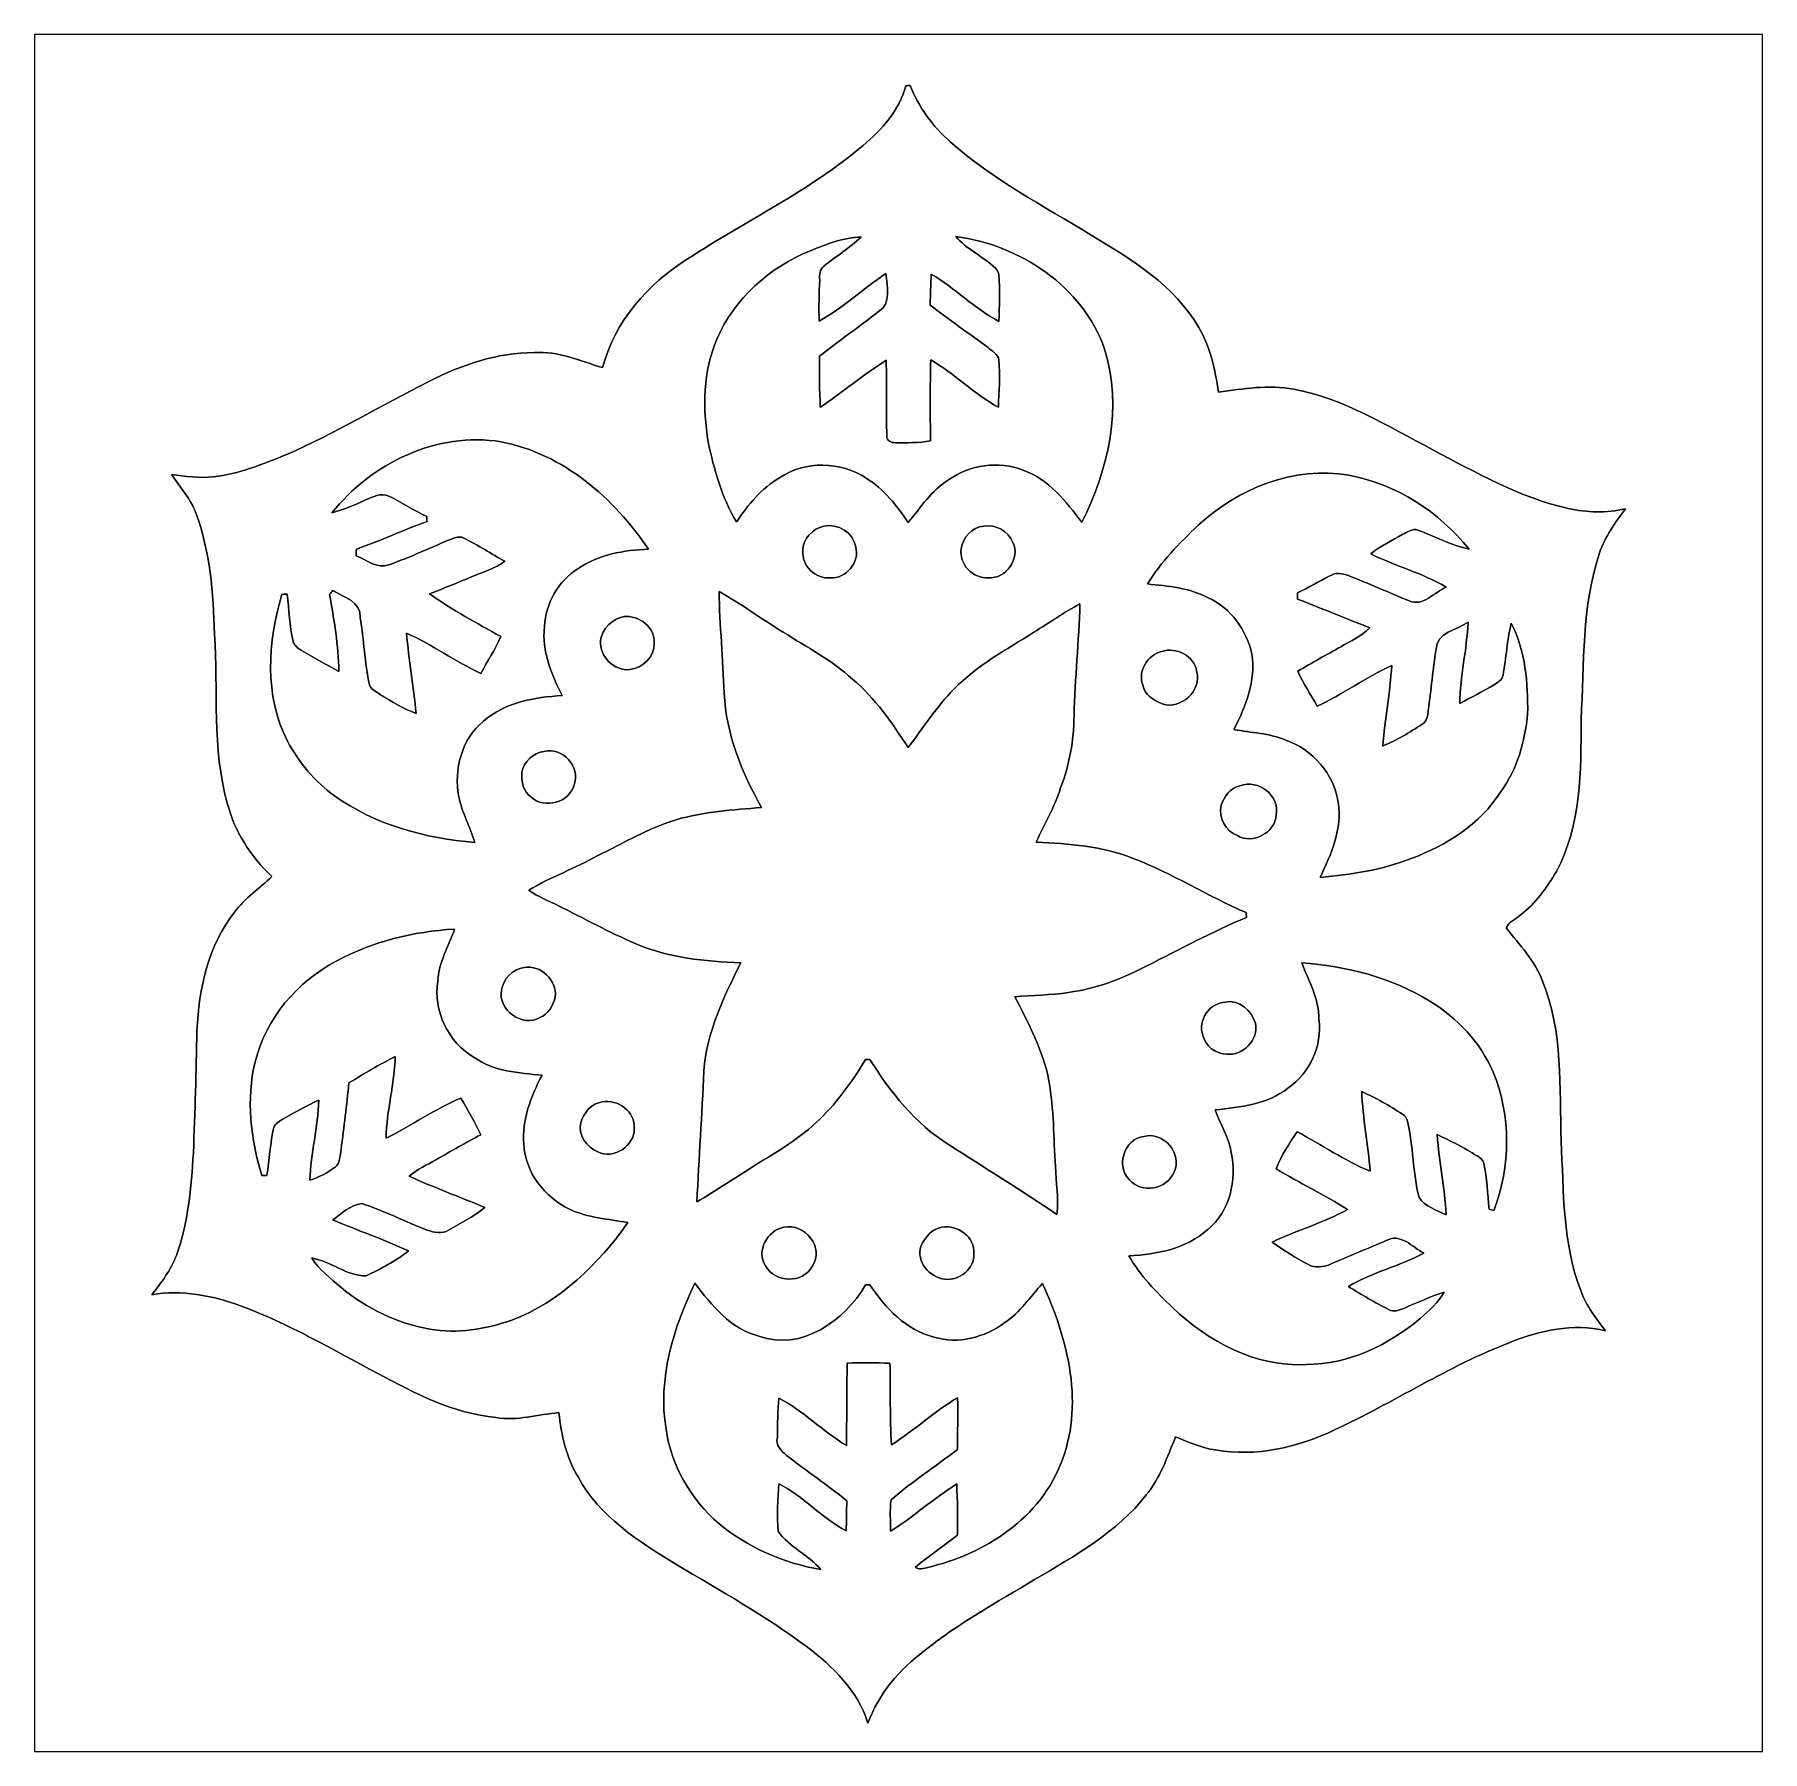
# Model space of a CAD drawing. Header units: centimetres. Extents: x -16.8 to 16.8, y -16.7 to 16.7.
import ezdxf

# ---------------------------------------------------------------- set-up
doc = ezdxf.new("R2010")
doc.units = ezdxf.units.CM
doc.header["$MEASUREMENT"] = 0
doc.layers.add('Layer 1', color=7, linetype='Continuous')

msp = doc.modelspace()

# ---------------------------------------------------------------- linework, layer by layer
at = {"layer": 'Layer 1', "color": 7}
for points, knots in [([(-16.77458, 16.66875), (-16.77458, 16.66875), (16.77458, 16.66875), (16.77458, 16.66875), (16.77458, 16.66875), (16.77458, 16.66875), (16.77458, -16.66875), (16.77458, -16.66875), (16.77458, -16.66875), (16.77458, -16.66875), (-16.77458, -16.66875), (-16.77458, -16.66875), (-16.77458, -16.66875), (-16.77458, -16.66875), (-16.77458, 16.66875), (-16.77458, 16.66875), (-16.77458, 16.66875), (-16.77458, 16.66875), (-16.77458, 16.66875), (-16.77458, 16.66875)], [0, 0, 0, 0, 0.16666667, 0.16666667, 0.16666667, 0.16666667, 0.33333333, 0.33333333, 0.33333333, 0.33333333, 0.5, 0.5, 0.5, 0.5, 0.66666667, 0.66666667, 0.66666667, 0.66666667, 1, 1, 1, 1]), ([(0.14252, 15.67356), (0.01376, 15.20119), (-0.31962, 14.82302), (-0.68862, 14.51716), (-0.68862, 14.51716), (-1.72261, 13.63557), (-2.96263, 13.05137), (-4.09363, 12.31159), (-4.09363, 12.31159), (-4.86375, 11.82546), (-5.51392, 11.09945), (-5.74499, 10.20198), (-5.74499, 10.20198), (-6.18031, 10.32827), (-6.6107, 10.5283), (-7.07355, 10.49408), (-7.07355, 10.49408), (-7.79216, 10.49337), (-8.48607, 10.25525), (-9.12001, 9.93246), (-9.12001, 9.93246), (-10.04817, 9.46397), (-10.94176, 8.92598), (-11.89496, 8.50794), (-11.89496, 8.50794), (-12.34934, 8.32379), (-12.81148, 8.13752), (-13.30219, 8.07896), (-13.30219, 8.07896), (-13.57454, 8.05215), (-13.84653, 8.09025), (-14.11605, 8.12518), (-14.11605, 8.12518), (-13.95201, 7.88176), (-13.74634, 7.66022), (-13.64298, 7.38082), (-13.64298, 7.38082), (-13.36604, 6.62975), (-13.30184, 5.82119), (-13.28103, 5.02744), (-13.28103, 5.02744), (-13.20659, 3.93347), (-13.33465, 2.81517), (-13.03161, 1.74696), (-13.03161, 1.74696), (-12.89473, 1.19698), (-12.57441, 0.7052), (-12.16554, 0.31785), (-12.16554, 0.31785), (-12.4079, 0.08819), (-12.69259, -0.09843), (-12.8905, -0.37289), (-12.8905, -0.37289), (-13.40626, -1.01847), (-13.58053, -1.86267), (-13.62251, -2.66912), (-13.62251, -2.66912), (-13.63874, -3.46181), (-13.65638, -4.2545), (-13.69131, -5.04649), (-13.69131, -5.04649), (-13.72941, -5.71818), (-13.78832, -6.40186), (-14.02151, -7.03862), (-14.02151, -7.03862), (-14.12522, -7.32226), (-14.31431, -7.56214), (-14.49634, -7.79956), (-14.49634, -7.79956), (-13.91567, -7.69726), (-13.32442, -7.81791), (-12.77691, -8.01405), (-12.77691, -8.01405), (-11.84381, -8.36013), (-10.98338, -8.86636), (-10.10779, -9.33238), (-10.10779, -9.33238), (-9.38636, -9.71409), (-8.64129, -10.10744), (-7.81438, -10.18364), (-7.81438, -10.18364), (-7.4041, -10.25701), (-6.99911, -10.12402), (-6.59201, -10.09015), (-6.59201, -10.09015), (-6.54685, -10.52371), (-6.45195, -10.96292), (-6.22088, -11.33828), (-6.22088, -11.33828), (-5.80531, -12.10663), (-5.04366, -12.58993), (-4.32118, -13.03479), (-4.32118, -13.03479), (-3.46216, -13.54208), (-2.59151, -14.03526), (-1.78717, -14.62793), (-1.78717, -14.62793), (-1.27635, -15.0174), (-0.7934, -15.48906), (-0.59337, -16.11842), (-0.59337, -16.11842), (-0.38911, -15.54939), (0.02046, -15.07561), (0.50059, -14.71718), (0.50059, -14.71718), (1.16346, -14.18096), (1.91417, -13.77068), (2.64195, -13.33182), (2.64195, -13.33182), (3.42441, -12.87251), (4.24215, -12.41601), (4.80942, -11.68859), (4.80942, -11.68859), (5.07894, -11.35768), (5.22005, -10.95057), (5.3788, -10.56111), (5.3788, -10.56111), (5.6321, -10.66094), (5.88398, -10.77313), (6.15491, -10.81511), (6.15491, -10.81511), (6.94196, -10.9541), (7.74241, -10.76537), (8.45573, -10.43234), (8.45573, -10.43234), (9.60861, -9.89506), (10.67929, -9.18739), (11.8685, -8.72702), (11.8685, -8.72702), (12.45517, -8.49912), (13.1004, -8.34425), (13.72588, -8.50194), (13.72588, -8.50194), (13.54737, -8.26064), (13.35934, -8.02217), (13.25316, -7.73783), (13.25316, -7.73783), (12.89121, -6.80861), (12.91555, -5.79473), (12.86686, -4.81612), (12.86686, -4.81612), (12.82876, -3.77931), (12.90955, -2.69311), (12.50456, -1.71203), (12.50456, -1.71203), (12.35957, -1.31374), (12.05442, -1.00648), (11.80006, -0.67804), (11.80006, -0.67804), (11.84875, -0.55951), (11.98492, -0.51329), (12.07241, -0.42933), (12.07241, -0.42933), (12.37262, -0.21026), (12.58182, 0.10619), (12.77479, 0.41734), (12.77479, 0.41734), (13.25774, 1.31974), (13.25174, 2.3749), (13.25492, 3.36973), (13.25492, 3.36973), (13.30784, 4.451), (13.2648, 5.5626), (13.61122, 6.60365), (13.61122, 6.60365), (13.71529, 6.9215), (13.91744, 7.19208), (14.11287, 7.45843), (14.11287, 7.45843), (13.74846, 7.37447), (13.36816, 7.38434), (13.00409, 7.46619), (13.00409, 7.46619), (12.06218, 7.67609), (11.21939, 8.16398), (10.37308, 8.60672), (10.37308, 8.60672), (9.50207, 9.05969), (8.6487, 9.60191), (7.66904, 9.78394), (7.66904, 9.78394), (7.18361, 9.87496), (6.69431, 9.78782), (6.21136, 9.72749), (6.21136, 9.72749), (6.14715, 10.16), (6.05719, 10.60203), (5.83106, 10.98162), (5.83106, 10.98162), (5.35834, 11.7983), (4.52755, 12.29889), (3.74403, 12.77514), (3.74403, 12.77514), (2.80917, 13.34241), (1.82633, 13.85429), (1.00612, 14.58736), (1.00612, 14.58736), (0.66005, 14.88087), (0.39617, 15.26117), (0.22507, 15.68062), (0.22507, 15.68062), (0.20426, 15.67886), (0.16298, 15.67533), (0.14252, 15.67356)], [0, 0, 0, 0, 0.01923077, 0.01923077, 0.01923077, 0.01923077, 0.03846154, 0.03846154, 0.03846154, 0.03846154, 0.05769231, 0.05769231, 0.05769231, 0.05769231, 0.07692308, 0.07692308, 0.07692308, 0.07692308, 0.09615385, 0.09615385, 0.09615385, 0.09615385, 0.11538462, 0.11538462, 0.11538462, 0.11538462, 0.13461538, 0.13461538, 0.13461538, 0.13461538, 0.15384615, 0.15384615, 0.15384615, 0.15384615, 0.17307692, 0.17307692, 0.17307692, 0.17307692, 0.19230769, 0.19230769, 0.19230769, 0.19230769, 0.21153846, 0.21153846, 0.21153846, 0.21153846, 0.23076923, 0.23076923, 0.23076923, 0.23076923, 0.25, 0.25, 0.25, 0.25, 0.26923077, 0.26923077, 0.26923077, 0.26923077, 0.28846154, 0.28846154, 0.28846154, 0.28846154, 0.30769231, 0.30769231, 0.30769231, 0.30769231, 0.32692308, 0.32692308, 0.32692308, 0.32692308, 0.34615385, 0.34615385, 0.34615385, 0.34615385, 0.36538462, 0.36538462, 0.36538462, 0.36538462, 0.38461538, 0.38461538, 0.38461538, 0.38461538, 0.40384615, 0.40384615, 0.40384615, 0.40384615, 0.42307692, 0.42307692, 0.42307692, 0.42307692, 0.44230769, 0.44230769, 0.44230769, 0.44230769, 0.46153846, 0.46153846, 0.46153846, 0.46153846, 0.48076923, 0.48076923, 0.48076923, 0.48076923, 0.5, 0.5, 0.5, 0.5, 0.51923077, 0.51923077, 0.51923077, 0.51923077, 0.53846154, 0.53846154, 0.53846154, 0.53846154, 0.55769231, 0.55769231, 0.55769231, 0.55769231, 0.57692308, 0.57692308, 0.57692308, 0.57692308, 0.59615385, 0.59615385, 0.59615385, 0.59615385, 0.61538462, 0.61538462, 0.61538462, 0.61538462, 0.63461538, 0.63461538, 0.63461538, 0.63461538, 0.65384615, 0.65384615, 0.65384615, 0.65384615, 0.67307692, 0.67307692, 0.67307692, 0.67307692, 0.69230769, 0.69230769, 0.69230769, 0.69230769, 0.71153846, 0.71153846, 0.71153846, 0.71153846, 0.73076923, 0.73076923, 0.73076923, 0.73076923, 0.75, 0.75, 0.75, 0.75, 0.76923077, 0.76923077, 0.76923077, 0.76923077, 0.78846154, 0.78846154, 0.78846154, 0.78846154, 0.80769231, 0.80769231, 0.80769231, 0.80769231, 0.82692308, 0.82692308, 0.82692308, 0.82692308, 0.84615385, 0.84615385, 0.84615385, 0.84615385, 0.86538462, 0.86538462, 0.86538462, 0.86538462, 0.88461538, 0.88461538, 0.88461538, 0.88461538, 0.90384615, 0.90384615, 0.90384615, 0.90384615, 0.92307692, 0.92307692, 0.92307692, 0.92307692, 0.94230769, 0.94230769, 0.94230769, 0.94230769, 0.96153846, 0.96153846, 0.96153846, 0.96153846, 1, 1, 1, 1]), ([(-1.71097, 12.4714), (-1.39418, 12.59769), (-1.06927, 12.72963), (-0.72319, 12.73775), (-0.72319, 12.73775), (-0.94933, 12.52926), (-1.20932, 12.36239), (-1.44992, 12.17189), (-1.44992, 12.17189), (-1.52612, 12.11121), (-1.54164, 11.99797), (-1.52964, 11.90696), (-1.52964, 11.90696), (-1.54023, 11.63955), (-1.55011, 11.37144), (-1.54023, 11.10368), (-1.54023, 11.10368), (-1.07456, 11.3598), (-0.68651, 11.7348), (-0.24624, 12.02972), (-0.24624, 12.02972), (-0.21731, 11.77713), (-0.13406, 11.4494), (-0.38629, 11.28854), (-0.38629, 11.28854), (-0.76588, 10.99538), (-1.15923, 10.71915), (-1.53599, 10.42176), (-1.53599, 10.42176), (-1.53494, 10.09156), (-1.53494, 9.76101), (-1.51836, 9.43081), (-1.51836, 9.43081), (-1.0855, 9.72573), (-0.68333, 10.06475), (-0.23918, 10.34344), (-0.23918, 10.34344), (-0.22401, 9.85273), (-0.24342, 9.36166), (-0.22684, 8.87095), (-0.22684, 8.87095), (-0.23671, 8.78064), (-0.13935, 8.74183), (-0.06456, 8.7436), (-0.06456, 8.7436), (0.16334, 8.74466), (0.39441, 8.73725), (0.61983, 8.77923), (0.61983, 8.77923), (0.61736, 9.30275), (0.61207, 9.82662), (0.62512, 10.35015), (0.62512, 10.35015), (1.09114, 10.08662), (1.46614, 9.68728), (1.93851, 9.43222), (1.93851, 9.43222), (1.95509, 9.73772), (1.97238, 10.04464), (1.95051, 10.35015), (1.95051, 10.35015), (1.93181, 10.46409), (1.81716, 10.52371), (1.73814, 10.59215), (1.73814, 10.59215), (1.36419, 10.86732), (0.98319, 11.13296), (0.61524, 11.41659), (0.61524, 11.41659), (0.62018, 11.61662), (0.62583, 11.817), (0.63606, 12.01667), (0.63606, 12.01667), (1.09749, 11.74503), (1.47532, 11.34674), (1.95016, 11.09839), (1.95016, 11.09839), (1.95756, 11.40142), (1.97062, 11.70517), (1.94839, 12.00785), (1.94839, 12.00785), (1.93887, 12.07664), (1.8863, 12.1285), (1.83797, 12.17401), (1.83797, 12.17401), (1.60655, 12.37791), (1.31516, 12.50985), (1.1109, 12.7448), (1.1109, 12.7448), (2.35479, 12.58782), (3.57822, 11.77643), (4.00191, 10.56252), (4.00191, 10.56252), (4.35751, 9.44139), (4.07705, 8.22466), (3.56235, 7.19843), (3.56235, 7.19843), (3.24803, 7.59919), (2.92171, 8.03522), (2.42182, 8.2102), (2.42182, 8.2102), (1.94381, 8.39188), (1.38536, 8.32167), (0.97296, 8.02076), (0.97296, 8.02076), (0.63817, 7.8232), (0.43497, 7.48065), (0.1845, 7.19596), (0.1845, 7.19596), (-0.03387, 7.5244), (-0.28434, 7.84366), (-0.62512, 8.05321), (-0.62512, 8.05321), (-1.12042, 8.38306), (-1.8161, 8.40034), (-2.31034, 8.05991), (-2.31034, 8.05991), (-2.66806, 7.86165), (-2.91606, 7.53216), (-3.14572, 7.20443), (-3.14572, 7.20443), (-3.42935, 7.68068), (-3.58387, 8.22149), (-3.69464, 8.76088), (-3.69464, 8.76088), (-3.80753, 9.42375), (-3.79271, 10.13072), (-3.52566, 10.75584), (-3.52566, 10.75584), (-3.18876, 11.54712), (-2.49978, 12.15143), (-1.71097, 12.4714)], [0, 0, 0, 0, 0.02941176, 0.02941176, 0.02941176, 0.02941176, 0.05882353, 0.05882353, 0.05882353, 0.05882353, 0.08823529, 0.08823529, 0.08823529, 0.08823529, 0.11764706, 0.11764706, 0.11764706, 0.11764706, 0.14705882, 0.14705882, 0.14705882, 0.14705882, 0.17647059, 0.17647059, 0.17647059, 0.17647059, 0.20588235, 0.20588235, 0.20588235, 0.20588235, 0.23529412, 0.23529412, 0.23529412, 0.23529412, 0.26470588, 0.26470588, 0.26470588, 0.26470588, 0.29411765, 0.29411765, 0.29411765, 0.29411765, 0.32352941, 0.32352941, 0.32352941, 0.32352941, 0.35294118, 0.35294118, 0.35294118, 0.35294118, 0.38235294, 0.38235294, 0.38235294, 0.38235294, 0.41176471, 0.41176471, 0.41176471, 0.41176471, 0.44117647, 0.44117647, 0.44117647, 0.44117647, 0.47058824, 0.47058824, 0.47058824, 0.47058824, 0.5, 0.5, 0.5, 0.5, 0.52941176, 0.52941176, 0.52941176, 0.52941176, 0.55882353, 0.55882353, 0.55882353, 0.55882353, 0.58823529, 0.58823529, 0.58823529, 0.58823529, 0.61764706, 0.61764706, 0.61764706, 0.61764706, 0.64705882, 0.64705882, 0.64705882, 0.64705882, 0.67647059, 0.67647059, 0.67647059, 0.67647059, 0.70588235, 0.70588235, 0.70588235, 0.70588235, 0.73529412, 0.73529412, 0.73529412, 0.73529412, 0.76470588, 0.76470588, 0.76470588, 0.76470588, 0.79411765, 0.79411765, 0.79411765, 0.79411765, 0.82352941, 0.82352941, 0.82352941, 0.82352941, 0.85294118, 0.85294118, 0.85294118, 0.85294118, 0.88235294, 0.88235294, 0.88235294, 0.88235294, 0.91176471, 0.91176471, 0.91176471, 0.91176471, 0.94117647, 0.94117647, 0.94117647, 0.94117647, 1, 1, 1, 1]), ([(-11.00138, 7.38046), (-10.23479, 8.34954), (-8.95703, 8.96408), (-7.71278, 8.76018), (-7.71278, 8.76018), (-6.50875, 8.53193), (-5.52415, 7.66516), (-4.85493, 6.67632), (-4.85493, 6.67632), (-5.33047, 6.65621), (-5.82718, 6.57401), (-6.22547, 6.29638), (-6.22547, 6.29638), (-6.60541, 6.05508), (-6.85377, 5.62292), (-6.87458, 5.17349), (-6.87458, 5.17349), (-6.92785, 4.69829), (-6.74123, 4.24568), (-6.52992, 3.83223), (-6.52992, 3.83223), (-7.07073, 3.80436), (-7.64117, 3.7024), (-8.06097, 3.33375), (-8.06097, 3.33375), (-8.48572, 2.98803), (-8.63247, 2.39501), (-8.53934, 1.87043), (-8.53934, 1.87043), (-8.47654, 1.55928), (-8.3125, 1.2827), (-8.22678, 0.97931), (-8.22678, 0.97931), (-9.18704, 1.06257), (-10.16071, 1.31586), (-10.95022, 1.88983), (-10.95022, 1.88983), (-11.33863, 2.15971), (-11.6399, 2.53718), (-11.86462, 2.94993), (-11.86462, 2.94993), (-12.32041, 3.82693), (-12.24456, 4.8768), (-11.97081, 5.79931), (-11.97081, 5.79931), (-11.94611, 5.80002), (-11.89673, 5.80178), (-11.87168, 5.80284), (-11.87168, 5.80284), (-11.83252, 5.49875), (-11.82476, 5.18971), (-11.75314, 4.89056), (-11.75314, 4.89056), (-11.73445, 4.8066), (-11.66072, 4.7498), (-11.58875, 4.7117), (-11.58875, 4.7117), (-11.35098, 4.57059), (-11.11003, 4.43406), (-10.86556, 4.30389), (-10.86556, 4.30389), (-10.87402, 4.80589), (-10.96116, 5.30401), (-11.04618, 5.7979), (-11.04618, 5.7979), (-11.02431, 5.82366), (-11.00243, 5.84906), (-10.98056, 5.87481), (-10.98056, 5.87481), (-10.7696, 5.73969), (-10.43234, 5.66032), (-10.45316, 5.34635), (-10.45316, 5.34635), (-10.37661, 4.91455), (-10.36849, 4.47216), (-10.27113, 4.04389), (-10.27113, 4.04389), (-10.24678, 3.95111), (-10.14413, 3.91372), (-10.07569, 3.85904), (-10.07569, 3.85904), (-9.84991, 3.71581), (-9.61496, 3.58422), (-9.3659, 3.48615), (-9.3659, 3.48615), (-9.41352, 4.00756), (-9.50807, 4.52402), (-9.55287, 5.04543), (-9.55287, 5.04543), (-9.05087, 4.82529), (-8.60601, 4.4958), (-8.11001, 4.26367), (-8.11001, 4.26367), (-7.98019, 4.50144), (-7.82638, 4.72687), (-7.72301, 4.97769), (-7.72301, 4.97769), (-8.18868, 5.24651), (-8.66881, 5.4931), (-9.10519, 5.80849), (-9.10519, 5.80849), (-8.83285, 5.91326), (-8.56368, 6.02686), (-8.29345, 6.13728), (-8.29345, 6.13728), (-8.07261, 6.22829), (-7.83661, 6.29461), (-7.64328, 6.44031), (-7.64328, 6.44031), (-7.9054, 6.58671), (-8.15834, 6.75005), (-8.42645, 6.88481), (-8.42645, 6.88481), (-8.49595, 6.92503), (-8.57744, 6.91762), (-8.64835, 6.88587), (-8.64835, 6.88587), (-9.06745, 6.72147), (-9.47208, 6.51969), (-9.89718, 6.37187), (-9.89718, 6.37187), (-10.12896, 6.29461), (-10.32616, 6.46465), (-10.52971, 6.5472), (-10.52971, 6.5472), (-10.52865, 6.59059), (-10.52795, 6.63399), (-10.52654, 6.67738), (-10.52654, 6.67738), (-10.06228, 6.8386), (-9.61566, 7.04568), (-9.15423, 7.21536), (-9.15423, 7.21536), (-9.15529, 7.23971), (-9.15741, 7.28874), (-9.15846, 7.31308), (-9.15846, 7.31308), (-9.4107, 7.43021), (-9.64459, 7.5819), (-9.89295, 7.70572), (-9.89295, 7.70572), (-10.0517, 7.77699), (-10.20551, 7.69126), (-10.34803, 7.63129), (-10.34803, 7.63129), (-10.55934, 7.53181), (-10.7763, 7.44326), (-11.00138, 7.38046)], [0, 0, 0, 0, 0.02631579, 0.02631579, 0.02631579, 0.02631579, 0.05263158, 0.05263158, 0.05263158, 0.05263158, 0.07894737, 0.07894737, 0.07894737, 0.07894737, 0.10526316, 0.10526316, 0.10526316, 0.10526316, 0.13157895, 0.13157895, 0.13157895, 0.13157895, 0.15789474, 0.15789474, 0.15789474, 0.15789474, 0.18421053, 0.18421053, 0.18421053, 0.18421053, 0.21052632, 0.21052632, 0.21052632, 0.21052632, 0.23684211, 0.23684211, 0.23684211, 0.23684211, 0.26315789, 0.26315789, 0.26315789, 0.26315789, 0.28947368, 0.28947368, 0.28947368, 0.28947368, 0.31578947, 0.31578947, 0.31578947, 0.31578947, 0.34210526, 0.34210526, 0.34210526, 0.34210526, 0.36842105, 0.36842105, 0.36842105, 0.36842105, 0.39473684, 0.39473684, 0.39473684, 0.39473684, 0.42105263, 0.42105263, 0.42105263, 0.42105263, 0.44736842, 0.44736842, 0.44736842, 0.44736842, 0.47368421, 0.47368421, 0.47368421, 0.47368421, 0.5, 0.5, 0.5, 0.5, 0.52631579, 0.52631579, 0.52631579, 0.52631579, 0.55263158, 0.55263158, 0.55263158, 0.55263158, 0.57894737, 0.57894737, 0.57894737, 0.57894737, 0.60526316, 0.60526316, 0.60526316, 0.60526316, 0.63157895, 0.63157895, 0.63157895, 0.63157895, 0.65789474, 0.65789474, 0.65789474, 0.65789474, 0.68421053, 0.68421053, 0.68421053, 0.68421053, 0.71052632, 0.71052632, 0.71052632, 0.71052632, 0.73684211, 0.73684211, 0.73684211, 0.73684211, 0.76315789, 0.76315789, 0.76315789, 0.76315789, 0.78947368, 0.78947368, 0.78947368, 0.78947368, 0.81578947, 0.81578947, 0.81578947, 0.81578947, 0.84210526, 0.84210526, 0.84210526, 0.84210526, 0.86842105, 0.86842105, 0.86842105, 0.86842105, 0.89473684, 0.89473684, 0.89473684, 0.89473684, 0.92105263, 0.92105263, 0.92105263, 0.92105263, 0.94736842, 0.94736842, 0.94736842, 0.94736842, 1, 1, 1, 1]), ([(5.81342, 7.13317), (6.58671, 7.85742), (7.68032, 8.29275), (8.74466, 8.11142), (8.74466, 8.11142), (9.66364, 7.94209), (10.4962, 7.40269), (11.07757, 6.67914), (11.07757, 6.67914), (10.72656, 6.74582), (10.41647, 6.93455), (10.08062, 7.04603), (10.08062, 7.04603), (9.97656, 7.08625), (9.88095, 7.0037), (9.79205, 6.96489), (9.79205, 6.96489), (9.57968, 6.84671), (9.36131, 6.73629), (9.16834, 6.58812), (9.16834, 6.58812), (9.64247, 6.34083), (10.17517, 6.21771), (10.63307, 5.93796), (10.63307, 5.93796), (10.40836, 5.84553), (10.17658, 5.55096), (9.91447, 5.67372), (9.91447, 5.67372), (9.51936, 5.83283), (9.1313, 6.00886), (8.73442, 6.16303), (8.73442, 6.16303), (8.62118, 6.20395), (8.48325, 6.23076), (8.37741, 6.15809), (8.37741, 6.15809), (8.16469, 6.05367), (7.96043, 5.93266), (7.74876, 5.82683), (7.74876, 5.82683), (7.74771, 5.78661), (7.74665, 5.74675), (7.74629, 5.70618), (7.74629, 5.70618), (8.21725, 5.52521), (8.68433, 5.334), (9.15282, 5.14632), (9.15282, 5.14632), (8.99054, 4.98934), (8.78381, 4.89091), (8.58908, 4.7819), (8.58908, 4.7819), (8.30686, 4.63127), (8.03275, 4.46581), (7.75476, 4.30848), (7.75476, 4.30848), (7.85671, 4.06929), (7.99959, 3.85022), (8.13082, 3.62585), (8.13082, 3.62585), (8.62683, 3.86292), (9.07662, 4.18747), (9.57615, 4.41748), (9.57615, 4.41748), (9.54758, 3.8929), (9.44598, 3.37644), (9.40117, 2.85362), (9.40117, 2.85362), (9.67211, 2.96298), (9.92329, 3.11679), (10.16706, 3.27695), (10.16706, 3.27695), (10.25737, 3.33163), (10.2803, 3.4484), (10.28418, 3.54577), (10.28418, 3.54577), (10.3438, 3.94088), (10.37308, 4.34022), (10.43728, 4.73428), (10.43728, 4.73428), (10.44504, 5.0613), (10.84792, 5.10681), (11.05888, 5.25568), (11.05888, 5.25568), (11.03665, 4.72722), (10.90401, 4.20934), (10.89836, 3.67947), (10.89836, 3.67947), (11.11814, 3.79695), (11.33792, 3.91513), (11.55453, 4.0386), (11.55453, 4.0386), (11.62685, 4.08799), (11.72386, 4.13491), (11.73868, 4.23122), (11.73868, 4.23122), (11.79971, 4.56494), (11.81629, 4.90538), (11.89355, 5.23628), (11.89355, 5.23628), (12.18036, 4.70112), (12.21987, 4.07423), (12.21599, 3.47945), (12.21599, 3.47945), (12.16554, 2.94287), (12.01173, 2.39995), (11.68964, 1.96074), (11.68964, 1.96074), (11.29594, 1.33315), (10.63519, 0.92498), (9.95433, 0.66851), (9.95433, 0.66851), (9.38989, 0.44803), (8.78664, 0.35948), (8.18691, 0.30127), (8.18691, 0.30127), (8.40458, 0.75424), (8.61624, 1.24636), (8.53863, 1.76177), (8.53863, 1.76177), (8.45608, 2.31211), (8.04404, 2.78553), (7.52122, 2.96686), (7.52122, 2.96686), (7.20125, 3.10303), (6.84953, 3.11221), (6.51228, 3.17429), (6.51228, 3.17429), (6.74546, 3.62232), (6.93702, 4.12679), (6.86153, 4.63938), (6.86153, 4.63938), (6.75675, 5.10258), (6.45654, 5.53508), (6.01521, 5.73299), (6.01521, 5.73299), (5.64974, 5.92349), (5.23593, 5.96159), (4.83341, 6.00004), (4.83341, 6.00004), (5.09341, 6.43043), (5.44971, 6.79062), (5.81342, 7.13317)], [0, 0, 0, 0, 0.02702703, 0.02702703, 0.02702703, 0.02702703, 0.05405405, 0.05405405, 0.05405405, 0.05405405, 0.08108108, 0.08108108, 0.08108108, 0.08108108, 0.10810811, 0.10810811, 0.10810811, 0.10810811, 0.13513514, 0.13513514, 0.13513514, 0.13513514, 0.16216216, 0.16216216, 0.16216216, 0.16216216, 0.18918919, 0.18918919, 0.18918919, 0.18918919, 0.21621622, 0.21621622, 0.21621622, 0.21621622, 0.24324324, 0.24324324, 0.24324324, 0.24324324, 0.27027027, 0.27027027, 0.27027027, 0.27027027, 0.2972973, 0.2972973, 0.2972973, 0.2972973, 0.32432432, 0.32432432, 0.32432432, 0.32432432, 0.35135135, 0.35135135, 0.35135135, 0.35135135, 0.37837838, 0.37837838, 0.37837838, 0.37837838, 0.40540541, 0.40540541, 0.40540541, 0.40540541, 0.43243243, 0.43243243, 0.43243243, 0.43243243, 0.45945946, 0.45945946, 0.45945946, 0.45945946, 0.48648649, 0.48648649, 0.48648649, 0.48648649, 0.51351351, 0.51351351, 0.51351351, 0.51351351, 0.54054054, 0.54054054, 0.54054054, 0.54054054, 0.56756757, 0.56756757, 0.56756757, 0.56756757, 0.59459459, 0.59459459, 0.59459459, 0.59459459, 0.62162162, 0.62162162, 0.62162162, 0.62162162, 0.64864865, 0.64864865, 0.64864865, 0.64864865, 0.67567568, 0.67567568, 0.67567568, 0.67567568, 0.7027027, 0.7027027, 0.7027027, 0.7027027, 0.72972973, 0.72972973, 0.72972973, 0.72972973, 0.75675676, 0.75675676, 0.75675676, 0.75675676, 0.78378378, 0.78378378, 0.78378378, 0.78378378, 0.81081081, 0.81081081, 0.81081081, 0.81081081, 0.83783784, 0.83783784, 0.83783784, 0.83783784, 0.86486486, 0.86486486, 0.86486486, 0.86486486, 0.89189189, 0.89189189, 0.89189189, 0.89189189, 0.91891892, 0.91891892, 0.91891892, 0.91891892, 0.94594595, 0.94594595, 0.94594595, 0.94594595, 1, 1, 1, 1]), ([(-1.44815, 7.12364), (-1.18604, 7.1822), (-0.86889, 6.99523), (-0.83114, 6.72077), (-0.83114, 6.72077), (-0.74471, 6.42655), (-1.01918, 6.09635), (-1.32292, 6.12069), (-1.32292, 6.12069), (-1.61149, 6.08965), (-1.88913, 6.35952), (-1.85455, 6.65162), (-1.85455, 6.65162), (-1.86231, 6.87564), (-1.66088, 7.07919), (-1.44815, 7.12364)], [0, 0, 0, 0, 0.2, 0.2, 0.2, 0.2, 0.4, 0.4, 0.4, 0.4, 0.6, 0.6, 0.6, 0.6, 1, 1, 1, 1]), ([(1.65488, 7.12294), (1.89124, 7.16597), (2.13042, 7.02239), (2.22074, 6.80473), (2.22074, 6.80473), (2.37949, 6.49993), (2.07857, 6.09424), (1.74625, 6.12105), (1.74625, 6.12105), (1.44745, 6.09318), (1.17157, 6.38704), (1.21708, 6.68443), (1.21708, 6.68443), (1.24778, 6.90174), (1.42946, 7.10671), (1.65488, 7.12294)], [0, 0, 0, 0, 0.2, 0.2, 0.2, 0.2, 0.4, 0.4, 0.4, 0.4, 0.6, 0.6, 0.6, 0.6, 1, 1, 1, 1]), ([(-3.48403, 5.85717), (-3.05682, 5.61199), (-2.65783, 5.32165), (-2.23767, 5.06448), (-2.23767, 5.06448), (-1.78223, 4.77132), (-1.29293, 4.52296), (-0.89253, 4.15184), (-0.89253, 4.15184), (-0.45085, 3.78213), (-0.12241, 3.30412), (0.18556, 2.82258), (0.18556, 2.82258), (0.48154, 3.20463), (0.73448, 3.62268), (1.08267, 3.96205), (1.08267, 3.96205), (1.52435, 4.42383), (2.09621, 4.72122), (2.62749, 5.06342), (2.62749, 5.06342), (2.92559, 5.24792), (3.21592, 5.44654), (3.52284, 5.61693), (3.52284, 5.61693), (3.50449, 4.89056), (3.42406, 4.16666), (3.40889, 3.43958), (3.40889, 3.43958), (3.40395, 2.96192), (3.31893, 2.48567), (3.14643, 2.03941), (3.14643, 2.03941), (3.03213, 1.6704), (2.82751, 1.33985), (2.67335, 0.98778), (2.67335, 0.98778), (3.31011, 0.96202), (3.95746, 0.90629), (4.55683, 0.67204), (4.55683, 0.67204), (5.3153, 0.38065), (6.00463, -0.05856), (6.7504, -0.37888), (6.7504, -0.37888), (6.75181, -0.40287), (6.75464, -0.45014), (6.75569, -0.47378), (6.75569, -0.47378), (6.08965, -0.75459), (5.45394, -1.0989), (4.80801, -1.42169), (4.80801, -1.42169), (4.33811, -1.66934), (3.83222, -1.85984), (3.30376, -1.92969), (3.30376, -1.92969), (2.95839, -1.9879), (2.60667, -1.98049), (2.25954, -2.01824), (2.25954, -2.01824), (2.53083, -2.53788), (2.80882, -3.06246), (2.92029, -3.64561), (2.92029, -3.64561), (3.02084, -4.19418), (3.00708, -4.75439), (3.04835, -5.30895), (3.04835, -5.30895), (3.05153, -5.6194), (3.11997, -5.93161), (3.07128, -6.24099), (3.07128, -6.24099), (2.38478, -5.76721), (1.67287, -5.334), (0.97084, -4.88491), (0.97084, -4.88491), (0.32561, -4.47816), (-0.15804, -3.87209), (-0.55386, -3.23039), (-0.55386, -3.23039), (-0.57573, -3.23144), (-0.61913, -3.23356), (-0.641, -3.23462), (-0.641, -3.23462), (-0.90699, -3.68335), (-1.22308, -4.10598), (-1.60338, -4.46405), (-1.60338, -4.46405), (-1.98438, -4.81506), (-2.44087, -5.0673), (-2.87479, -5.34529), (-2.87479, -5.34529), (-3.22263, -5.56013), (-3.562, -5.78908), (-3.91372, -5.99757), (-3.91372, -5.99757), (-3.87632, -5.14879), (-3.81529, -4.29966), (-3.77719, -3.45052), (-3.77719, -3.45052), (-3.72639, -2.69875), (-3.38843, -2.01648), (-3.06246, -1.3529), (-3.06246, -1.3529), (-3.75849, -1.33526), (-4.46264, -1.25377), (-5.11034, -0.98284), (-5.11034, -0.98284), (-5.61834, -0.76165), (-6.10517, -0.49565), (-6.60083, -0.24871), (-6.60083, -0.24871), (-6.79556, -0.15064), (-7.00088, -0.07161), (-7.18044, 0.05397), (-7.18044, 0.05397), (-6.75287, 0.31397), (-6.27451, 0.47872), (-5.83918, 0.72637), (-5.83918, 0.72637), (-5.33647, 0.96696), (-4.85599, 1.26189), (-4.318, 1.42169), (-4.318, 1.42169), (-3.77896, 1.58044), (-3.21451, 1.61502), (-2.65783, 1.66053), (-2.65783, 1.66053), (-3.04377, 2.34103), (-3.3461, 3.08716), (-3.38561, 3.87703), (-3.38561, 3.87703), (-3.40748, 4.53778), (-3.47239, 5.19642), (-3.48403, 5.85717)], [0, 0, 0, 0, 0.02857143, 0.02857143, 0.02857143, 0.02857143, 0.05714286, 0.05714286, 0.05714286, 0.05714286, 0.08571429, 0.08571429, 0.08571429, 0.08571429, 0.11428571, 0.11428571, 0.11428571, 0.11428571, 0.14285714, 0.14285714, 0.14285714, 0.14285714, 0.17142857, 0.17142857, 0.17142857, 0.17142857, 0.2, 0.2, 0.2, 0.2, 0.22857143, 0.22857143, 0.22857143, 0.22857143, 0.25714286, 0.25714286, 0.25714286, 0.25714286, 0.28571429, 0.28571429, 0.28571429, 0.28571429, 0.31428571, 0.31428571, 0.31428571, 0.31428571, 0.34285714, 0.34285714, 0.34285714, 0.34285714, 0.37142857, 0.37142857, 0.37142857, 0.37142857, 0.4, 0.4, 0.4, 0.4, 0.42857143, 0.42857143, 0.42857143, 0.42857143, 0.45714286, 0.45714286, 0.45714286, 0.45714286, 0.48571429, 0.48571429, 0.48571429, 0.48571429, 0.51428571, 0.51428571, 0.51428571, 0.51428571, 0.54285714, 0.54285714, 0.54285714, 0.54285714, 0.57142857, 0.57142857, 0.57142857, 0.57142857, 0.6, 0.6, 0.6, 0.6, 0.62857143, 0.62857143, 0.62857143, 0.62857143, 0.65714286, 0.65714286, 0.65714286, 0.65714286, 0.68571429, 0.68571429, 0.68571429, 0.68571429, 0.71428571, 0.71428571, 0.71428571, 0.71428571, 0.74285714, 0.74285714, 0.74285714, 0.74285714, 0.77142857, 0.77142857, 0.77142857, 0.77142857, 0.8, 0.8, 0.8, 0.8, 0.82857143, 0.82857143, 0.82857143, 0.82857143, 0.85714286, 0.85714286, 0.85714286, 0.85714286, 0.88571429, 0.88571429, 0.88571429, 0.88571429, 0.91428571, 0.91428571, 0.91428571, 0.91428571, 0.94285714, 0.94285714, 0.94285714, 0.94285714, 1, 1, 1, 1]), ([(-5.33224, 5.36716), (-5.04402, 5.39609), (-4.7184, 5.16043), (-4.74345, 4.84928), (-4.74345, 4.84928), (-4.7311, 4.5914), (-4.96958, 4.36845), (-5.21617, 4.33705), (-5.21617, 4.33705), (-5.52133, 4.30918), (-5.81343, 4.58929), (-5.78344, 4.90044), (-5.78344, 4.90044), (-5.75381, 5.13539), (-5.56048, 5.32306), (-5.33224, 5.36716)], [0, 0, 0, 0, 0.2, 0.2, 0.2, 0.2, 0.4, 0.4, 0.4, 0.4, 0.6, 0.6, 0.6, 0.6, 1, 1, 1, 1]), ([(5.11351, 4.69053), (5.38656, 4.78049), (5.74992, 4.60375), (5.78802, 4.30636), (5.78802, 4.30636), (5.8995, 3.92642), (5.48605, 3.55776), (5.11845, 3.66995), (5.11845, 3.66995), (4.96006, 3.74615), (4.77061, 3.84387), (4.7438, 4.03931), (4.7438, 4.03931), (4.63656, 4.30918), (4.84329, 4.62739), (5.11351, 4.69053)], [0, 0, 0, 0, 0.2, 0.2, 0.2, 0.2, 0.4, 0.4, 0.4, 0.4, 0.6, 0.6, 0.6, 0.6, 1, 1, 1, 1]), ([(-6.88128, 2.75061), (-6.53062, 2.8381), (-6.16268, 2.44898), (-6.2992, 2.10326), (-6.2992, 2.10326), (-6.38528, 1.75048), (-6.87282, 1.62772), (-7.13493, 1.8609), (-7.13493, 1.8609), (-7.28486, 1.96709), (-7.32931, 2.16817), (-7.31344, 2.34174), (-7.31344, 2.34174), (-7.28133, 2.55411), (-7.08942, 2.72027), (-6.88128, 2.75061)], [0, 0, 0, 0, 0.2, 0.2, 0.2, 0.2, 0.4, 0.4, 0.4, 0.4, 0.6, 0.6, 0.6, 0.6, 1, 1, 1, 1]), ([(6.63011, 2.08139), (6.9917, 2.21544), (7.40481, 1.89371), (7.33425, 1.51412), (7.33425, 1.51412), (7.32049, 1.17052), (6.87352, 0.94015), (6.57966, 1.11337), (6.57966, 1.11337), (6.34929, 1.19909), (6.20501, 1.46614), (6.26674, 1.70533), (6.26674, 1.70533), (6.32178, 1.87537), (6.44737, 2.04188), (6.63011, 2.08139)], [0, 0, 0, 0, 0.2, 0.2, 0.2, 0.2, 0.4, 0.4, 0.4, 0.4, 0.6, 0.6, 0.6, 0.6, 1, 1, 1, 1]), ([(-10.91741, -1.32503), (-10.21433, -0.93839), (-9.41599, -0.74718), (-8.61836, -0.70168), (-8.61836, -0.70168), (-8.73619, -1.0347), (-8.92916, -1.35043), (-8.94574, -1.71168), (-8.94574, -1.71168), (-9.03534, -2.28953), (-8.7436, -2.90054), (-8.23666, -3.19299), (-8.23666, -3.19299), (-7.85742, -3.47028), (-7.36988, -3.48968), (-6.92115, -3.53871), (-6.92115, -3.53871), (-7.13881, -3.95005), (-7.31308, -4.40549), (-7.27357, -4.87998), (-7.27357, -4.87998), (-7.25135, -5.42431), (-6.86753, -5.90726), (-6.38775, -6.13833), (-6.38775, -6.13833), (-6.03144, -6.30943), (-5.63457, -6.32813), (-5.25286, -6.40115), (-5.25286, -6.40115), (-5.82824, -7.20584), (-6.56802, -7.94068), (-7.50923, -8.29416), (-7.50923, -8.29416), (-8.01652, -8.46667), (-8.56756, -8.5658), (-9.10096, -8.46914), (-9.10096, -8.46914), (-9.73667, -8.35872), (-10.33392, -8.06485), (-10.83028, -7.65598), (-10.83028, -7.65598), (-11.02431, -7.47324), (-11.25502, -7.31908), (-11.39402, -7.08589), (-11.39402, -7.08589), (-11.02678, -7.15222), (-10.71633, -7.43197), (-10.33886, -7.43409), (-10.33886, -7.43409), (-10.05029, -7.30038), (-9.76595, -7.14622), (-9.51371, -6.95113), (-9.51371, -6.95113), (-9.99314, -6.72712), (-10.49479, -6.55355), (-10.98233, -6.34788), (-10.98233, -6.34788), (-10.81334, -6.22265), (-10.64366, -6.06072), (-10.42882, -6.02968), (-10.42882, -6.02968), (-9.99031, -6.16479), (-9.58074, -6.38281), (-9.15176, -6.54509), (-9.15176, -6.54509), (-9.01806, -6.59201), (-8.86248, -6.62552), (-8.73548, -6.54473), (-8.73548, -6.54473), (-8.49454, -6.41033), (-8.24477, -6.28297), (-8.03134, -6.10658), (-8.03134, -6.10658), (-8.52029, -5.90127), (-9.01876, -5.71853), (-9.50136, -5.49875), (-9.50136, -5.49875), (-9.34226, -5.36363), (-9.15106, -5.27685), (-8.97149, -5.17419), (-8.97149, -5.17419), (-8.68574, -5.01191), (-8.4014, -4.84752), (-8.11001, -4.69547), (-8.11001, -4.69547), (-8.21937, -4.44676), (-8.36718, -4.21816), (-8.49771, -3.9811), (-8.49771, -3.9811), (-9.00642, -4.19206), (-9.45444, -4.52155), (-9.94869, -4.76179), (-9.94869, -4.76179), (-9.9374, -4.22839), (-9.78888, -3.70734), (-9.77089, -3.175), (-9.77089, -3.175), (-10.07921, -3.32916), (-10.37378, -3.50873), (-10.66941, -3.68582), (-10.66941, -3.68582), (-10.71421, -4.11586), (-10.76678, -4.54519), (-10.82216, -4.97417), (-10.82216, -4.97417), (-10.8458, -5.08882), (-10.83769, -5.2384), (-10.93646, -5.32483), (-10.93646, -5.32483), (-11.08604, -5.43419), (-11.25291, -5.51956), (-11.42894, -5.57812), (-11.42894, -5.57812), (-11.40883, -5.05636), (-11.27619, -4.54519), (-11.25361, -4.02378), (-11.25361, -4.02378), (-11.49209, -4.12891), (-11.72034, -4.25626), (-11.94541, -4.3875), (-11.94541, -4.3875), (-12.0142, -4.43018), (-12.09604, -4.47111), (-12.13168, -4.54907), (-12.13168, -4.54907), (-12.20047, -4.85669), (-12.21176, -5.17349), (-12.2615, -5.48464), (-12.2615, -5.48464), (-12.28725, -5.48428), (-12.33911, -5.48358), (-12.36486, -5.48358), (-12.36486, -5.48358), (-12.57159, -4.77273), (-12.67601, -4.00368), (-12.48974, -3.27801), (-12.48974, -3.27801), (-12.28408, -2.43699), (-11.67906, -1.72403), (-10.91741, -1.32503)], [0, 0, 0, 0, 0.02777778, 0.02777778, 0.02777778, 0.02777778, 0.05555556, 0.05555556, 0.05555556, 0.05555556, 0.08333333, 0.08333333, 0.08333333, 0.08333333, 0.11111111, 0.11111111, 0.11111111, 0.11111111, 0.13888889, 0.13888889, 0.13888889, 0.13888889, 0.16666667, 0.16666667, 0.16666667, 0.16666667, 0.19444444, 0.19444444, 0.19444444, 0.19444444, 0.22222222, 0.22222222, 0.22222222, 0.22222222, 0.25, 0.25, 0.25, 0.25, 0.27777778, 0.27777778, 0.27777778, 0.27777778, 0.30555556, 0.30555556, 0.30555556, 0.30555556, 0.33333333, 0.33333333, 0.33333333, 0.33333333, 0.36111111, 0.36111111, 0.36111111, 0.36111111, 0.38888889, 0.38888889, 0.38888889, 0.38888889, 0.41666667, 0.41666667, 0.41666667, 0.41666667, 0.44444444, 0.44444444, 0.44444444, 0.44444444, 0.47222222, 0.47222222, 0.47222222, 0.47222222, 0.5, 0.5, 0.5, 0.5, 0.52777778, 0.52777778, 0.52777778, 0.52777778, 0.55555556, 0.55555556, 0.55555556, 0.55555556, 0.58333333, 0.58333333, 0.58333333, 0.58333333, 0.61111111, 0.61111111, 0.61111111, 0.61111111, 0.63888889, 0.63888889, 0.63888889, 0.63888889, 0.66666667, 0.66666667, 0.66666667, 0.66666667, 0.69444444, 0.69444444, 0.69444444, 0.69444444, 0.72222222, 0.72222222, 0.72222222, 0.72222222, 0.75, 0.75, 0.75, 0.75, 0.77777778, 0.77777778, 0.77777778, 0.77777778, 0.80555556, 0.80555556, 0.80555556, 0.80555556, 0.83333333, 0.83333333, 0.83333333, 0.83333333, 0.86111111, 0.86111111, 0.86111111, 0.86111111, 0.88888889, 0.88888889, 0.88888889, 0.88888889, 0.91666667, 0.91666667, 0.91666667, 0.91666667, 0.94444444, 0.94444444, 0.94444444, 0.94444444, 1, 1, 1, 1]), ([(-7.2704, -1.44851), (-6.94337, -1.38818), (-6.62905, -1.69192), (-6.66362, -2.01648), (-6.66362, -2.01648), (-6.70525, -2.18264), (-6.79415, -2.35726), (-6.96666, -2.41723), (-6.96666, -2.41723), (-7.29686, -2.62502), (-7.78757, -2.25848), (-7.70749, -1.88842), (-7.70749, -1.88842), (-7.68209, -1.66723), (-7.49229, -1.47391), (-7.2704, -1.44851)], [0, 0, 0, 0, 0.2, 0.2, 0.2, 0.2, 0.4, 0.4, 0.4, 0.4, 0.6, 0.6, 0.6, 0.6, 1, 1, 1, 1]), ([(7.82884, -1.35537), (8.69809, -1.41817), (9.57157, -1.63936), (10.31804, -2.10044), (10.31804, -2.10044), (10.8525, -2.42394), (11.29736, -2.90407), (11.54677, -3.47945), (11.54677, -3.47945), (11.89814, -4.32717), (11.88614, -5.30895), (11.55947, -6.16232), (11.55947, -6.16232), (11.53583, -6.15632), (11.48891, -6.14398), (11.46563, -6.13798), (11.46563, -6.13798), (11.43988, -5.83882), (11.42682, -5.53755), (11.36615, -5.24334), (11.36615, -5.24334), (11.35098, -5.17631), (11.2843, -5.13821), (11.2328, -5.10399), (11.2328, -5.10399), (10.98585, -4.947), (10.72374, -4.81577), (10.45951, -4.6923), (10.45951, -4.6923), (10.4969, -5.21264), (10.59921, -5.72594), (10.6359, -6.24664), (10.6359, -6.24664), (10.44646, -6.1655), (10.23232, -6.08471), (10.10673, -5.91502), (10.10673, -5.91502), (9.98643, -5.4289), (9.9949, -4.91984), (9.88448, -4.43124), (9.88448, -4.43124), (9.87249, -4.3748), (9.83897, -4.31835), (9.78323, -4.29578), (9.78323, -4.29578), (9.53417, -4.12574), (9.26747, -3.98216), (8.99442, -3.85551), (8.99442, -3.85551), (9.01206, -4.37515), (9.12072, -4.88597), (9.15635, -5.4042), (9.15635, -5.4042), (8.66281, -5.19218), (8.21443, -4.89091), (7.74206, -4.63691), (7.74206, -4.63691), (7.58719, -4.86445), (7.43056, -5.09517), (7.3346, -5.35481), (7.3346, -5.35481), (7.78722, -5.6328), (8.27158, -5.85752), (8.71643, -6.14786), (8.71643, -6.14786), (8.25147, -6.40397), (7.73606, -6.55038), (7.25699, -6.77686), (7.25699, -6.77686), (7.47889, -6.9409), (7.71454, -7.08766), (7.96008, -7.21431), (7.96008, -7.21431), (8.08672, -7.28345), (8.24371, -7.26722), (8.37283, -7.21148), (8.37283, -7.21148), (8.73936, -7.05838), (9.10378, -6.90139), (9.47102, -6.7504), (9.47102, -6.7504), (9.73772, -6.59095), (9.98326, -6.87423), (10.19704, -6.99488), (10.19704, -6.99488), (9.72679, -7.24676), (9.19198, -7.36247), (8.73584, -7.64081), (8.73584, -7.64081), (8.99054, -7.79886), (9.25019, -7.9502), (9.51583, -8.08919), (9.51583, -8.08919), (9.61425, -8.14881), (9.72573, -8.09519), (9.82169, -8.05921), (9.82169, -8.05921), (10.07816, -7.95267), (10.33039, -7.83555), (10.59427, -7.74771), (10.59427, -7.74771), (10.48526, -7.95479), (10.30358, -8.1086), (10.13107, -8.26135), (10.13107, -8.26135), (9.51336, -8.77676), (8.73831, -9.15564), (7.92021, -9.15599), (7.92021, -9.15599), (6.93773, -9.20962), (6.01274, -8.71255), (5.31954, -8.05074), (5.31954, -8.05074), (5.00556, -7.74488), (4.68912, -7.43091), (4.47428, -7.04427), (4.47428, -7.04427), (5.0165, -7.01781), (5.59047, -6.91162), (6.00428, -6.53239), (6.00428, -6.53239), (6.44313, -6.18455), (6.56696, -5.56507), (6.46183, -5.03837), (6.46183, -5.03837), (6.41068, -4.74345), (6.24805, -4.48874), (6.14821, -4.21111), (6.14821, -4.21111), (6.6361, -4.1589), (7.16386, -4.10774), (7.56214, -3.78778), (7.56214, -3.78778), (7.9883, -3.49321), (8.23066, -2.97145), (8.16398, -2.45286), (8.16398, -2.45286), (8.1661, -2.0574), (7.96819, -1.71238), (7.82884, -1.35537)], [0, 0, 0, 0, 0.02777778, 0.02777778, 0.02777778, 0.02777778, 0.05555556, 0.05555556, 0.05555556, 0.05555556, 0.08333333, 0.08333333, 0.08333333, 0.08333333, 0.11111111, 0.11111111, 0.11111111, 0.11111111, 0.13888889, 0.13888889, 0.13888889, 0.13888889, 0.16666667, 0.16666667, 0.16666667, 0.16666667, 0.19444444, 0.19444444, 0.19444444, 0.19444444, 0.22222222, 0.22222222, 0.22222222, 0.22222222, 0.25, 0.25, 0.25, 0.25, 0.27777778, 0.27777778, 0.27777778, 0.27777778, 0.30555556, 0.30555556, 0.30555556, 0.30555556, 0.33333333, 0.33333333, 0.33333333, 0.33333333, 0.36111111, 0.36111111, 0.36111111, 0.36111111, 0.38888889, 0.38888889, 0.38888889, 0.38888889, 0.41666667, 0.41666667, 0.41666667, 0.41666667, 0.44444444, 0.44444444, 0.44444444, 0.44444444, 0.47222222, 0.47222222, 0.47222222, 0.47222222, 0.5, 0.5, 0.5, 0.5, 0.52777778, 0.52777778, 0.52777778, 0.52777778, 0.55555556, 0.55555556, 0.55555556, 0.55555556, 0.58333333, 0.58333333, 0.58333333, 0.58333333, 0.61111111, 0.61111111, 0.61111111, 0.61111111, 0.63888889, 0.63888889, 0.63888889, 0.63888889, 0.66666667, 0.66666667, 0.66666667, 0.66666667, 0.69444444, 0.69444444, 0.69444444, 0.69444444, 0.72222222, 0.72222222, 0.72222222, 0.72222222, 0.75, 0.75, 0.75, 0.75, 0.77777778, 0.77777778, 0.77777778, 0.77777778, 0.80555556, 0.80555556, 0.80555556, 0.80555556, 0.83333333, 0.83333333, 0.83333333, 0.83333333, 0.86111111, 0.86111111, 0.86111111, 0.86111111, 0.88888889, 0.88888889, 0.88888889, 0.88888889, 0.91666667, 0.91666667, 0.91666667, 0.91666667, 0.94444444, 0.94444444, 0.94444444, 0.94444444, 1, 1, 1, 1]), ([(6.34682, -2.11737), (6.6167, -2.06446), (6.85518, -2.28671), (6.93067, -2.52871), (6.93067, -2.52871), (6.99911, -2.84974), (6.68726, -3.169), (6.36658, -3.12702), (6.36658, -3.12702), (6.1535, -3.12808), (5.963, -2.97039), (5.91079, -2.76507), (5.91079, -2.76507), (5.79861, -2.47579), (6.04344, -2.1269), (6.34682, -2.11737)], [0, 0, 0, 0, 0.2, 0.2, 0.2, 0.2, 0.4, 0.4, 0.4, 0.4, 0.6, 0.6, 0.6, 0.6, 1, 1, 1, 1]), ([(-5.75275, -4.05694), (-5.44971, -3.99344), (-5.10611, -4.24815), (-5.13045, -4.57024), (-5.13045, -4.57024), (-5.12445, -4.91067), (-5.53085, -5.18054), (-5.84024, -5.02885), (-5.84024, -5.02885), (-6.04661, -4.9343), (-6.24311, -4.69618), (-6.16656, -4.45735), (-6.16656, -4.45735), (-6.10835, -4.26861), (-5.96159, -4.07705), (-5.75275, -4.05694)], [0, 0, 0, 0, 0.2, 0.2, 0.2, 0.2, 0.4, 0.4, 0.4, 0.4, 0.6, 0.6, 0.6, 0.6, 1, 1, 1, 1]), ([(4.76109, -4.72969), (5.13856, -4.61186), (5.52768, -5.06765), (5.34952, -5.41937), (5.34952, -5.41937), (5.21829, -5.75345), (4.7184, -5.85011), (4.48592, -5.5686), (4.48592, -5.5686), (4.20934, -5.30684), (4.38432, -4.77449), (4.76109, -4.72969)], [0, 0, 0, 0, 0.25, 0.25, 0.25, 0.25, 0.5, 0.5, 0.5, 0.5, 1, 1, 1, 1]), ([(-2.22497, -6.49111), (-1.82457, -6.39445), (-1.42452, -6.89151), (-1.6764, -7.24923), (-1.6764, -7.24923), (-1.85773, -7.59284), (-2.4003, -7.57167), (-2.58092, -7.23759), (-2.58092, -7.23759), (-2.77389, -6.9529), (-2.54459, -6.54473), (-2.22497, -6.49111)], [0, 0, 0, 0, 0.25, 0.25, 0.25, 0.25, 0.5, 0.5, 0.5, 0.5, 1, 1, 1, 1]), ([(0.8442, -6.49111), (1.14229, -6.42761), (1.48943, -6.68655), (1.46368, -7.00264), (1.46368, -7.00264), (1.48343, -7.29192), (1.17828, -7.53463), (0.89888, -7.4997), (0.89888, -7.4997), (0.60713, -7.46831), (0.33655, -7.15751), (0.43533, -6.85765), (0.43533, -6.85765), (0.51188, -6.68937), (0.64946, -6.51792), (0.8442, -6.49111)], [0, 0, 0, 0, 0.2, 0.2, 0.2, 0.2, 0.4, 0.4, 0.4, 0.4, 0.6, 0.6, 0.6, 0.6, 1, 1, 1, 1]), ([(-3.95429, -7.57731), (-3.62444, -8.00523), (-3.26108, -8.4642), (-2.71039, -8.60496), (-2.71039, -8.60496), (-1.88278, -8.90482), (-1.04316, -8.30686), (-0.641, -7.60906), (-0.641, -7.60906), (-0.62018, -7.60801), (-0.5782, -7.60659), (-0.55739, -7.60589), (-0.55739, -7.60589), (-0.25788, -8.05568), (0.14464, -8.48854), (0.68792, -8.62189), (0.68792, -8.62189), (1.15641, -8.77147), (1.67605, -8.62647), (2.06481, -8.34284), (2.06481, -8.34284), (2.35867, -8.14388), (2.55905, -7.8419), (2.79471, -7.58261), (2.79471, -7.58261), (3.29424, -8.6674), (3.62126, -9.96139), (3.14078, -11.10968), (3.14078, -11.10968), (2.69064, -12.21564), (1.56492, -12.89156), (0.43709, -13.1258), (0.43709, -13.1258), (0.39723, -13.12157), (0.35913, -13.10852), (0.32173, -13.09723), (0.32173, -13.09723), (0.58773, -12.87533), (0.87418, -12.67989), (1.14688, -12.46646), (1.14688, -12.46646), (1.14618, -12.13556), (1.14688, -11.805), (1.1303, -11.4748), (1.1303, -11.4748), (0.68227, -11.75244), (0.2921, -12.11227), (-0.15452, -12.39238), (-0.15452, -12.39238), (-0.14817, -12.18847), (-0.17709, -11.98069), (-0.14252, -11.77996), (-0.14252, -11.77996), (0.26635, -11.43318), (0.71402, -11.13084), (1.14371, -10.80876), (1.14371, -10.80876), (1.14371, -10.47221), (1.16099, -10.13636), (1.14864, -9.80052), (1.14864, -9.80052), (0.6918, -10.06193), (0.3115, -10.43799), (-0.13723, -10.71316), (-0.13723, -10.71316), (-0.16757, -10.1854), (-0.15487, -9.65729), (-0.16686, -9.12954), (-0.16686, -9.12954), (-0.44274, -9.12319), (-0.71861, -9.12072), (-0.99413, -9.12636), (-0.99413, -9.12636), (-1.01106, -9.66082), (-1.00013, -10.19563), (-1.01283, -10.73044), (-1.01283, -10.73044), (-1.47038, -10.45069), (-1.84997, -10.05593), (-2.32551, -9.80687), (-2.32551, -9.80687), (-2.34174, -10.05981), (-2.35409, -10.31346), (-2.34774, -10.56781), (-2.34774, -10.56781), (-2.407, -10.72797), (-2.26977, -10.82957), (-2.17241, -10.92059), (-2.17241, -10.92059), (-1.78964, -11.22292), (-1.38183, -11.49244), (-1.00506, -11.80289), (-1.00506, -11.80289), (-1.00753, -11.99762), (-1.01106, -12.19235), (-1.01494, -12.38779), (-1.01494, -12.38779), (-1.48625, -12.13273), (-1.84961, -11.71575), (-2.32551, -11.46951), (-2.32551, -11.46951), (-2.34386, -11.77713), (-2.36079, -12.08617), (-2.33856, -12.39449), (-2.33856, -12.39449), (-2.12266, -12.70141), (-1.74766, -12.84993), (-1.50777, -13.13815), (-1.50777, -13.13815), (-2.2285, -13.01115), (-2.927, -12.71094), (-3.49109, -12.24104), (-3.49109, -12.24104), (-4.0319, -11.77537), (-4.41184, -11.11779), (-4.51414, -10.40906), (-4.51414, -10.40906), (-4.67431, -9.43398), (-4.3748, -8.44973), (-3.95429, -7.57731)], [0, 0, 0, 0, 0.03225806, 0.03225806, 0.03225806, 0.03225806, 0.06451613, 0.06451613, 0.06451613, 0.06451613, 0.09677419, 0.09677419, 0.09677419, 0.09677419, 0.12903226, 0.12903226, 0.12903226, 0.12903226, 0.16129032, 0.16129032, 0.16129032, 0.16129032, 0.19354839, 0.19354839, 0.19354839, 0.19354839, 0.22580645, 0.22580645, 0.22580645, 0.22580645, 0.25806452, 0.25806452, 0.25806452, 0.25806452, 0.29032258, 0.29032258, 0.29032258, 0.29032258, 0.32258065, 0.32258065, 0.32258065, 0.32258065, 0.35483871, 0.35483871, 0.35483871, 0.35483871, 0.38709677, 0.38709677, 0.38709677, 0.38709677, 0.41935484, 0.41935484, 0.41935484, 0.41935484, 0.4516129, 0.4516129, 0.4516129, 0.4516129, 0.48387097, 0.48387097, 0.48387097, 0.48387097, 0.51612903, 0.51612903, 0.51612903, 0.51612903, 0.5483871, 0.5483871, 0.5483871, 0.5483871, 0.58064516, 0.58064516, 0.58064516, 0.58064516, 0.61290323, 0.61290323, 0.61290323, 0.61290323, 0.64516129, 0.64516129, 0.64516129, 0.64516129, 0.67741935, 0.67741935, 0.67741935, 0.67741935, 0.70967742, 0.70967742, 0.70967742, 0.70967742, 0.74193548, 0.74193548, 0.74193548, 0.74193548, 0.77419355, 0.77419355, 0.77419355, 0.77419355, 0.80645161, 0.80645161, 0.80645161, 0.80645161, 0.83870968, 0.83870968, 0.83870968, 0.83870968, 0.87096774, 0.87096774, 0.87096774, 0.87096774, 0.90322581, 0.90322581, 0.90322581, 0.90322581, 0.93548387, 0.93548387, 0.93548387, 0.93548387, 1, 1, 1, 1])]:
    msp.add_open_spline(points, degree=3, knots=knots, dxfattribs=at)
at = {"layer": 'Layer 1', "color": 251}
for points, knots in [([(0.14252, 15.67356), (0.16298, 15.67533), (0.20426, 15.67886), (0.22507, 15.68062), (0.22507, 15.68062), (0.39617, 15.26117), (0.66005, 14.88087), (1.00612, 14.58736), (1.00612, 14.58736), (1.82633, 13.85429), (2.80917, 13.34241), (3.74403, 12.77514), (3.74403, 12.77514), (4.52755, 12.29889), (5.35834, 11.7983), (5.83106, 10.98162), (5.83106, 10.98162), (6.05719, 10.60203), (6.14715, 10.16), (6.21136, 9.72749), (6.21136, 9.72749), (6.69431, 9.78782), (7.18361, 9.87496), (7.66904, 9.78394), (7.66904, 9.78394), (8.6487, 9.60191), (9.50207, 9.05969), (10.37308, 8.60672), (10.37308, 8.60672), (11.21939, 8.16398), (12.06218, 7.67609), (13.00409, 7.46619), (13.00409, 7.46619), (13.36816, 7.38434), (13.74846, 7.37447), (14.11287, 7.45843), (14.11287, 7.45843), (13.91744, 7.19208), (13.71529, 6.9215), (13.61122, 6.60365), (13.61122, 6.60365), (13.2648, 5.5626), (13.30784, 4.451), (13.25492, 3.36973), (13.25492, 3.36973), (13.25174, 2.3749), (13.25774, 1.31974), (12.77479, 0.41734), (12.77479, 0.41734), (12.58182, 0.10619), (12.37262, -0.21026), (12.07241, -0.42933), (12.07241, -0.42933), (11.98492, -0.51329), (11.84875, -0.55951), (11.80006, -0.67804), (11.80006, -0.67804), (12.05442, -1.00648), (12.35957, -1.31374), (12.50456, -1.71203), (12.50456, -1.71203), (12.90955, -2.69311), (12.82876, -3.77931), (12.86686, -4.81612), (12.86686, -4.81612), (12.91555, -5.79473), (12.89121, -6.80861), (13.25316, -7.73783), (13.25316, -7.73783), (13.35934, -8.02217), (13.54737, -8.26064), (13.72588, -8.50194), (13.72588, -8.50194), (13.1004, -8.34425), (12.45517, -8.49912), (11.8685, -8.72702), (11.8685, -8.72702), (10.67929, -9.18739), (9.60861, -9.89506), (8.45573, -10.43234), (8.45573, -10.43234), (7.74241, -10.76537), (6.94196, -10.9541), (6.15491, -10.81511), (6.15491, -10.81511), (5.88398, -10.77313), (5.6321, -10.66094), (5.3788, -10.56111), (5.3788, -10.56111), (5.22005, -10.95057), (5.07894, -11.35768), (4.80942, -11.68859), (4.80942, -11.68859), (4.24215, -12.41601), (3.42441, -12.87251), (2.64195, -13.33182), (2.64195, -13.33182), (1.91417, -13.77068), (1.16346, -14.18096), (0.50059, -14.71718), (0.50059, -14.71718), (0.02046, -15.07561), (-0.38911, -15.54939), (-0.59337, -16.11842), (-0.59337, -16.11842), (-0.7934, -15.48906), (-1.27635, -15.0174), (-1.78717, -14.62793), (-1.78717, -14.62793), (-2.59151, -14.03526), (-3.46216, -13.54208), (-4.32118, -13.03479), (-4.32118, -13.03479), (-5.04366, -12.58993), (-5.80531, -12.10663), (-6.22088, -11.33828), (-6.22088, -11.33828), (-6.45195, -10.96292), (-6.54685, -10.52371), (-6.59201, -10.09015), (-6.59201, -10.09015), (-6.99911, -10.12402), (-7.4041, -10.25701), (-7.81438, -10.18364), (-7.81438, -10.18364), (-8.64129, -10.10744), (-9.38636, -9.71409), (-10.10779, -9.33238), (-10.10779, -9.33238), (-10.98338, -8.86636), (-11.84381, -8.36013), (-12.77691, -8.01405), (-12.77691, -8.01405), (-13.32442, -7.81791), (-13.91567, -7.69726), (-14.49634, -7.79956), (-14.49634, -7.79956), (-14.31431, -7.56214), (-14.12522, -7.32226), (-14.02151, -7.03862), (-14.02151, -7.03862), (-13.78832, -6.40186), (-13.72941, -5.71818), (-13.69131, -5.04649), (-13.69131, -5.04649), (-13.65638, -4.2545), (-13.63874, -3.46181), (-13.62251, -2.66912), (-13.62251, -2.66912), (-13.58053, -1.86267), (-13.40626, -1.01847), (-12.8905, -0.37289), (-12.8905, -0.37289), (-12.69259, -0.09843), (-12.4079, 0.08819), (-12.16554, 0.31785), (-12.16554, 0.31785), (-12.57441, 0.7052), (-12.89473, 1.19698), (-13.03161, 1.74696), (-13.03161, 1.74696), (-13.33465, 2.81517), (-13.20659, 3.93347), (-13.28103, 5.02744), (-13.28103, 5.02744), (-13.30184, 5.82119), (-13.36604, 6.62975), (-13.64298, 7.38082), (-13.64298, 7.38082), (-13.74634, 7.66022), (-13.95201, 7.88176), (-14.11605, 8.12518), (-14.11605, 8.12518), (-13.84653, 8.09025), (-13.57454, 8.05215), (-13.30219, 8.07896), (-13.30219, 8.07896), (-12.81148, 8.13752), (-12.34934, 8.32379), (-11.89496, 8.50794), (-11.89496, 8.50794), (-10.94176, 8.92598), (-10.04817, 9.46397), (-9.12001, 9.93246), (-9.12001, 9.93246), (-8.48607, 10.25525), (-7.79216, 10.49337), (-7.07355, 10.49408), (-7.07355, 10.49408), (-6.6107, 10.5283), (-6.18031, 10.32827), (-5.74499, 10.20198), (-5.74499, 10.20198), (-5.51392, 11.09945), (-4.86375, 11.82546), (-4.09363, 12.31159), (-4.09363, 12.31159), (-2.96263, 13.05137), (-1.72261, 13.63557), (-0.68862, 14.51716), (-0.68862, 14.51716), (-0.31962, 14.82302), (0.01376, 15.20119), (0.14252, 15.67356), (0.14252, 15.67356), (0.14252, 15.67356), (0.14252, 15.67356), (0.14252, 15.67356)], [0, 0, 0, 0, 0.01886792, 0.01886792, 0.01886792, 0.01886792, 0.03773585, 0.03773585, 0.03773585, 0.03773585, 0.05660377, 0.05660377, 0.05660377, 0.05660377, 0.0754717, 0.0754717, 0.0754717, 0.0754717, 0.09433962, 0.09433962, 0.09433962, 0.09433962, 0.11320755, 0.11320755, 0.11320755, 0.11320755, 0.13207547, 0.13207547, 0.13207547, 0.13207547, 0.1509434, 0.1509434, 0.1509434, 0.1509434, 0.16981132, 0.16981132, 0.16981132, 0.16981132, 0.18867925, 0.18867925, 0.18867925, 0.18867925, 0.20754717, 0.20754717, 0.20754717, 0.20754717, 0.22641509, 0.22641509, 0.22641509, 0.22641509, 0.24528302, 0.24528302, 0.24528302, 0.24528302, 0.26415094, 0.26415094, 0.26415094, 0.26415094, 0.28301887, 0.28301887, 0.28301887, 0.28301887, 0.30188679, 0.30188679, 0.30188679, 0.30188679, 0.32075472, 0.32075472, 0.32075472, 0.32075472, 0.33962264, 0.33962264, 0.33962264, 0.33962264, 0.35849057, 0.35849057, 0.35849057, 0.35849057, 0.37735849, 0.37735849, 0.37735849, 0.37735849, 0.39622642, 0.39622642, 0.39622642, 0.39622642, 0.41509434, 0.41509434, 0.41509434, 0.41509434, 0.43396226, 0.43396226, 0.43396226, 0.43396226, 0.45283019, 0.45283019, 0.45283019, 0.45283019, 0.47169811, 0.47169811, 0.47169811, 0.47169811, 0.49056604, 0.49056604, 0.49056604, 0.49056604, 0.50943396, 0.50943396, 0.50943396, 0.50943396, 0.52830189, 0.52830189, 0.52830189, 0.52830189, 0.54716981, 0.54716981, 0.54716981, 0.54716981, 0.56603774, 0.56603774, 0.56603774, 0.56603774, 0.58490566, 0.58490566, 0.58490566, 0.58490566, 0.60377358, 0.60377358, 0.60377358, 0.60377358, 0.62264151, 0.62264151, 0.62264151, 0.62264151, 0.64150943, 0.64150943, 0.64150943, 0.64150943, 0.66037736, 0.66037736, 0.66037736, 0.66037736, 0.67924528, 0.67924528, 0.67924528, 0.67924528, 0.69811321, 0.69811321, 0.69811321, 0.69811321, 0.71698113, 0.71698113, 0.71698113, 0.71698113, 0.73584906, 0.73584906, 0.73584906, 0.73584906, 0.75471698, 0.75471698, 0.75471698, 0.75471698, 0.77358491, 0.77358491, 0.77358491, 0.77358491, 0.79245283, 0.79245283, 0.79245283, 0.79245283, 0.81132075, 0.81132075, 0.81132075, 0.81132075, 0.83018868, 0.83018868, 0.83018868, 0.83018868, 0.8490566, 0.8490566, 0.8490566, 0.8490566, 0.86792453, 0.86792453, 0.86792453, 0.86792453, 0.88679245, 0.88679245, 0.88679245, 0.88679245, 0.90566038, 0.90566038, 0.90566038, 0.90566038, 0.9245283, 0.9245283, 0.9245283, 0.9245283, 0.94339623, 0.94339623, 0.94339623, 0.94339623, 0.96226415, 0.96226415, 0.96226415, 0.96226415, 1, 1, 1, 1]), ([(-1.71097, 12.4714), (-2.49978, 12.15143), (-3.18876, 11.54712), (-3.52566, 10.75584), (-3.52566, 10.75584), (-3.79271, 10.13072), (-3.80753, 9.42375), (-3.69464, 8.76088), (-3.69464, 8.76088), (-3.58387, 8.22149), (-3.42935, 7.68068), (-3.14572, 7.20443), (-3.14572, 7.20443), (-2.91606, 7.53216), (-2.66806, 7.86165), (-2.31034, 8.05991), (-2.31034, 8.05991), (-1.8161, 8.40034), (-1.12042, 8.38306), (-0.62512, 8.05321), (-0.62512, 8.05321), (-0.28434, 7.84366), (-0.03387, 7.5244), (0.1845, 7.19596), (0.1845, 7.19596), (0.43497, 7.48065), (0.63817, 7.8232), (0.97296, 8.02076), (0.97296, 8.02076), (1.38536, 8.32167), (1.94381, 8.39188), (2.42182, 8.2102), (2.42182, 8.2102), (2.92171, 8.03522), (3.24803, 7.59919), (3.56235, 7.19843), (3.56235, 7.19843), (4.07705, 8.22466), (4.35751, 9.44139), (4.00191, 10.56252), (4.00191, 10.56252), (3.57822, 11.77643), (2.35479, 12.58782), (1.1109, 12.7448), (1.1109, 12.7448), (1.31516, 12.50985), (1.60655, 12.37791), (1.83797, 12.17401), (1.83797, 12.17401), (1.8863, 12.1285), (1.93887, 12.07664), (1.94839, 12.00785), (1.94839, 12.00785), (1.97062, 11.70517), (1.95756, 11.40142), (1.95016, 11.09839), (1.95016, 11.09839), (1.47532, 11.34674), (1.09749, 11.74503), (0.63606, 12.01667), (0.63606, 12.01667), (0.62583, 11.817), (0.62018, 11.61662), (0.61524, 11.41659), (0.61524, 11.41659), (0.98319, 11.13296), (1.36419, 10.86732), (1.73814, 10.59215), (1.73814, 10.59215), (1.81716, 10.52371), (1.93181, 10.46409), (1.95051, 10.35015), (1.95051, 10.35015), (1.97238, 10.04464), (1.95509, 9.73772), (1.93851, 9.43222), (1.93851, 9.43222), (1.46614, 9.68728), (1.09114, 10.08662), (0.62512, 10.35015), (0.62512, 10.35015), (0.61207, 9.82662), (0.61736, 9.30275), (0.61983, 8.77923), (0.61983, 8.77923), (0.39441, 8.73725), (0.16334, 8.74466), (-0.06456, 8.7436), (-0.06456, 8.7436), (-0.13935, 8.74183), (-0.23671, 8.78064), (-0.22684, 8.87095), (-0.22684, 8.87095), (-0.24342, 9.36166), (-0.22401, 9.85273), (-0.23918, 10.34344), (-0.23918, 10.34344), (-0.68333, 10.06475), (-1.0855, 9.72573), (-1.51836, 9.43081), (-1.51836, 9.43081), (-1.53494, 9.76101), (-1.53494, 10.09156), (-1.53599, 10.42176), (-1.53599, 10.42176), (-1.15923, 10.71915), (-0.76588, 10.99538), (-0.38629, 11.28854), (-0.38629, 11.28854), (-0.13406, 11.4494), (-0.21731, 11.77713), (-0.24624, 12.02972), (-0.24624, 12.02972), (-0.68651, 11.7348), (-1.07456, 11.3598), (-1.54023, 11.10368), (-1.54023, 11.10368), (-1.55011, 11.37144), (-1.54023, 11.63955), (-1.52964, 11.90696), (-1.52964, 11.90696), (-1.54164, 11.99797), (-1.52612, 12.11121), (-1.44992, 12.17189), (-1.44992, 12.17189), (-1.20932, 12.36239), (-0.94933, 12.52926), (-0.72319, 12.73775), (-0.72319, 12.73775), (-1.06927, 12.72963), (-1.39418, 12.59769), (-1.71097, 12.4714), (-1.71097, 12.4714), (-1.71097, 12.4714), (-1.71097, 12.4714), (-1.71097, 12.4714)], [0, 0, 0, 0, 0.02857143, 0.02857143, 0.02857143, 0.02857143, 0.05714286, 0.05714286, 0.05714286, 0.05714286, 0.08571429, 0.08571429, 0.08571429, 0.08571429, 0.11428571, 0.11428571, 0.11428571, 0.11428571, 0.14285714, 0.14285714, 0.14285714, 0.14285714, 0.17142857, 0.17142857, 0.17142857, 0.17142857, 0.2, 0.2, 0.2, 0.2, 0.22857143, 0.22857143, 0.22857143, 0.22857143, 0.25714286, 0.25714286, 0.25714286, 0.25714286, 0.28571429, 0.28571429, 0.28571429, 0.28571429, 0.31428571, 0.31428571, 0.31428571, 0.31428571, 0.34285714, 0.34285714, 0.34285714, 0.34285714, 0.37142857, 0.37142857, 0.37142857, 0.37142857, 0.4, 0.4, 0.4, 0.4, 0.42857143, 0.42857143, 0.42857143, 0.42857143, 0.45714286, 0.45714286, 0.45714286, 0.45714286, 0.48571429, 0.48571429, 0.48571429, 0.48571429, 0.51428571, 0.51428571, 0.51428571, 0.51428571, 0.54285714, 0.54285714, 0.54285714, 0.54285714, 0.57142857, 0.57142857, 0.57142857, 0.57142857, 0.6, 0.6, 0.6, 0.6, 0.62857143, 0.62857143, 0.62857143, 0.62857143, 0.65714286, 0.65714286, 0.65714286, 0.65714286, 0.68571429, 0.68571429, 0.68571429, 0.68571429, 0.71428571, 0.71428571, 0.71428571, 0.71428571, 0.74285714, 0.74285714, 0.74285714, 0.74285714, 0.77142857, 0.77142857, 0.77142857, 0.77142857, 0.8, 0.8, 0.8, 0.8, 0.82857143, 0.82857143, 0.82857143, 0.82857143, 0.85714286, 0.85714286, 0.85714286, 0.85714286, 0.88571429, 0.88571429, 0.88571429, 0.88571429, 0.91428571, 0.91428571, 0.91428571, 0.91428571, 0.94285714, 0.94285714, 0.94285714, 0.94285714, 1, 1, 1, 1]), ([(-11.00138, 7.38046), (-10.7763, 7.44326), (-10.55934, 7.53181), (-10.34803, 7.63129), (-10.34803, 7.63129), (-10.20551, 7.69126), (-10.0517, 7.77699), (-9.89295, 7.70572), (-9.89295, 7.70572), (-9.64459, 7.5819), (-9.4107, 7.43021), (-9.15846, 7.31308), (-9.15846, 7.31308), (-9.15741, 7.28874), (-9.15529, 7.23971), (-9.15423, 7.21536), (-9.15423, 7.21536), (-9.61566, 7.04568), (-10.06228, 6.8386), (-10.52654, 6.67738), (-10.52654, 6.67738), (-10.52795, 6.63399), (-10.52865, 6.59059), (-10.52971, 6.5472), (-10.52971, 6.5472), (-10.32616, 6.46465), (-10.12896, 6.29461), (-9.89718, 6.37187), (-9.89718, 6.37187), (-9.47208, 6.51969), (-9.06745, 6.72147), (-8.64835, 6.88587), (-8.64835, 6.88587), (-8.57744, 6.91762), (-8.49595, 6.92503), (-8.42645, 6.88481), (-8.42645, 6.88481), (-8.15834, 6.75005), (-7.9054, 6.58671), (-7.64328, 6.44031), (-7.64328, 6.44031), (-7.83661, 6.29461), (-8.07261, 6.22829), (-8.29345, 6.13728), (-8.29345, 6.13728), (-8.56368, 6.02686), (-8.83285, 5.91326), (-9.10519, 5.80849), (-9.10519, 5.80849), (-8.66881, 5.4931), (-8.18868, 5.24651), (-7.72301, 4.97769), (-7.72301, 4.97769), (-7.82638, 4.72687), (-7.98019, 4.50144), (-8.11001, 4.26367), (-8.11001, 4.26367), (-8.60601, 4.4958), (-9.05087, 4.82529), (-9.55287, 5.04543), (-9.55287, 5.04543), (-9.50807, 4.52402), (-9.41352, 4.00756), (-9.3659, 3.48615), (-9.3659, 3.48615), (-9.61496, 3.58422), (-9.84991, 3.71581), (-10.07569, 3.85904), (-10.07569, 3.85904), (-10.14413, 3.91372), (-10.24678, 3.95111), (-10.27113, 4.04389), (-10.27113, 4.04389), (-10.36849, 4.47216), (-10.37661, 4.91455), (-10.45316, 5.34635), (-10.45316, 5.34635), (-10.43234, 5.66032), (-10.7696, 5.73969), (-10.98056, 5.87481), (-10.98056, 5.87481), (-11.00243, 5.84906), (-11.02431, 5.82366), (-11.04618, 5.7979), (-11.04618, 5.7979), (-10.96116, 5.30401), (-10.87402, 4.80589), (-10.86556, 4.30389), (-10.86556, 4.30389), (-11.11003, 4.43406), (-11.35098, 4.57059), (-11.58875, 4.7117), (-11.58875, 4.7117), (-11.66072, 4.7498), (-11.73445, 4.8066), (-11.75314, 4.89056), (-11.75314, 4.89056), (-11.82476, 5.18971), (-11.83252, 5.49875), (-11.87168, 5.80284), (-11.87168, 5.80284), (-11.89673, 5.80178), (-11.94611, 5.80002), (-11.97081, 5.79931), (-11.97081, 5.79931), (-12.24456, 4.8768), (-12.32041, 3.82693), (-11.86462, 2.94993), (-11.86462, 2.94993), (-11.6399, 2.53718), (-11.33863, 2.15971), (-10.95022, 1.88983), (-10.95022, 1.88983), (-10.16071, 1.31586), (-9.18704, 1.06257), (-8.22678, 0.97931), (-8.22678, 0.97931), (-8.3125, 1.2827), (-8.47654, 1.55928), (-8.53934, 1.87043), (-8.53934, 1.87043), (-8.63247, 2.39501), (-8.48572, 2.98803), (-8.06097, 3.33375), (-8.06097, 3.33375), (-7.64117, 3.7024), (-7.07073, 3.80436), (-6.52992, 3.83223), (-6.52992, 3.83223), (-6.74123, 4.24568), (-6.92785, 4.69829), (-6.87458, 5.17349), (-6.87458, 5.17349), (-6.85377, 5.62292), (-6.60541, 6.05508), (-6.22547, 6.29638), (-6.22547, 6.29638), (-5.82718, 6.57401), (-5.33047, 6.65621), (-4.85493, 6.67632), (-4.85493, 6.67632), (-5.52415, 7.66516), (-6.50875, 8.53193), (-7.71278, 8.76018), (-7.71278, 8.76018), (-8.95703, 8.96408), (-10.23479, 8.34954), (-11.00138, 7.38046), (-11.00138, 7.38046), (-11.00138, 7.38046), (-11.00138, 7.38046), (-11.00138, 7.38046)], [0, 0, 0, 0, 0.02564103, 0.02564103, 0.02564103, 0.02564103, 0.05128205, 0.05128205, 0.05128205, 0.05128205, 0.07692308, 0.07692308, 0.07692308, 0.07692308, 0.1025641, 0.1025641, 0.1025641, 0.1025641, 0.12820513, 0.12820513, 0.12820513, 0.12820513, 0.15384615, 0.15384615, 0.15384615, 0.15384615, 0.17948718, 0.17948718, 0.17948718, 0.17948718, 0.20512821, 0.20512821, 0.20512821, 0.20512821, 0.23076923, 0.23076923, 0.23076923, 0.23076923, 0.25641026, 0.25641026, 0.25641026, 0.25641026, 0.28205128, 0.28205128, 0.28205128, 0.28205128, 0.30769231, 0.30769231, 0.30769231, 0.30769231, 0.33333333, 0.33333333, 0.33333333, 0.33333333, 0.35897436, 0.35897436, 0.35897436, 0.35897436, 0.38461538, 0.38461538, 0.38461538, 0.38461538, 0.41025641, 0.41025641, 0.41025641, 0.41025641, 0.43589744, 0.43589744, 0.43589744, 0.43589744, 0.46153846, 0.46153846, 0.46153846, 0.46153846, 0.48717949, 0.48717949, 0.48717949, 0.48717949, 0.51282051, 0.51282051, 0.51282051, 0.51282051, 0.53846154, 0.53846154, 0.53846154, 0.53846154, 0.56410256, 0.56410256, 0.56410256, 0.56410256, 0.58974359, 0.58974359, 0.58974359, 0.58974359, 0.61538462, 0.61538462, 0.61538462, 0.61538462, 0.64102564, 0.64102564, 0.64102564, 0.64102564, 0.66666667, 0.66666667, 0.66666667, 0.66666667, 0.69230769, 0.69230769, 0.69230769, 0.69230769, 0.71794872, 0.71794872, 0.71794872, 0.71794872, 0.74358974, 0.74358974, 0.74358974, 0.74358974, 0.76923077, 0.76923077, 0.76923077, 0.76923077, 0.79487179, 0.79487179, 0.79487179, 0.79487179, 0.82051282, 0.82051282, 0.82051282, 0.82051282, 0.84615385, 0.84615385, 0.84615385, 0.84615385, 0.87179487, 0.87179487, 0.87179487, 0.87179487, 0.8974359, 0.8974359, 0.8974359, 0.8974359, 0.92307692, 0.92307692, 0.92307692, 0.92307692, 0.94871795, 0.94871795, 0.94871795, 0.94871795, 1, 1, 1, 1]), ([(5.81342, 7.13317), (5.44971, 6.79062), (5.09341, 6.43043), (4.83341, 6.00004), (4.83341, 6.00004), (5.23593, 5.96159), (5.64974, 5.92349), (6.01521, 5.73299), (6.01521, 5.73299), (6.45654, 5.53508), (6.75675, 5.10258), (6.86153, 4.63938), (6.86153, 4.63938), (6.93702, 4.12679), (6.74546, 3.62232), (6.51228, 3.17429), (6.51228, 3.17429), (6.84953, 3.11221), (7.20125, 3.10303), (7.52122, 2.96686), (7.52122, 2.96686), (8.04404, 2.78553), (8.45608, 2.31211), (8.53863, 1.76177), (8.53863, 1.76177), (8.61624, 1.24636), (8.40458, 0.75424), (8.18691, 0.30127), (8.18691, 0.30127), (8.78664, 0.35948), (9.38989, 0.44803), (9.95433, 0.66851), (9.95433, 0.66851), (10.63519, 0.92498), (11.29594, 1.33315), (11.68964, 1.96074), (11.68964, 1.96074), (12.01173, 2.39995), (12.16554, 2.94287), (12.21599, 3.47945), (12.21599, 3.47945), (12.21987, 4.07423), (12.18036, 4.70112), (11.89355, 5.23628), (11.89355, 5.23628), (11.81629, 4.90538), (11.79971, 4.56494), (11.73868, 4.23122), (11.73868, 4.23122), (11.72386, 4.13491), (11.62685, 4.08799), (11.55453, 4.0386), (11.55453, 4.0386), (11.33792, 3.91513), (11.11814, 3.79695), (10.89836, 3.67947), (10.89836, 3.67947), (10.90401, 4.20934), (11.03665, 4.72722), (11.05888, 5.25568), (11.05888, 5.25568), (10.84792, 5.10681), (10.44504, 5.0613), (10.43728, 4.73428), (10.43728, 4.73428), (10.37308, 4.34022), (10.3438, 3.94088), (10.28418, 3.54577), (10.28418, 3.54577), (10.2803, 3.4484), (10.25737, 3.33163), (10.16706, 3.27695), (10.16706, 3.27695), (9.92329, 3.11679), (9.67211, 2.96298), (9.40117, 2.85362), (9.40117, 2.85362), (9.44598, 3.37644), (9.54758, 3.8929), (9.57615, 4.41748), (9.57615, 4.41748), (9.07662, 4.18747), (8.62683, 3.86292), (8.13082, 3.62585), (8.13082, 3.62585), (7.99959, 3.85022), (7.85671, 4.06929), (7.75476, 4.30848), (7.75476, 4.30848), (8.03275, 4.46581), (8.30686, 4.63127), (8.58908, 4.7819), (8.58908, 4.7819), (8.78381, 4.89091), (8.99054, 4.98934), (9.15282, 5.14632), (9.15282, 5.14632), (8.68433, 5.334), (8.21725, 5.52521), (7.74629, 5.70618), (7.74629, 5.70618), (7.74665, 5.74675), (7.74771, 5.78661), (7.74876, 5.82683), (7.74876, 5.82683), (7.96043, 5.93266), (8.16469, 6.05367), (8.37741, 6.15809), (8.37741, 6.15809), (8.48325, 6.23076), (8.62118, 6.20395), (8.73442, 6.16303), (8.73442, 6.16303), (9.1313, 6.00886), (9.51936, 5.83283), (9.91447, 5.67372), (9.91447, 5.67372), (10.17658, 5.55096), (10.40836, 5.84553), (10.63307, 5.93796), (10.63307, 5.93796), (10.17517, 6.21771), (9.64247, 6.34083), (9.16834, 6.58812), (9.16834, 6.58812), (9.36131, 6.73629), (9.57968, 6.84671), (9.79205, 6.96489), (9.79205, 6.96489), (9.88095, 7.0037), (9.97656, 7.08625), (10.08062, 7.04603), (10.08062, 7.04603), (10.41647, 6.93455), (10.72656, 6.74582), (11.07757, 6.67914), (11.07757, 6.67914), (10.4962, 7.40269), (9.66364, 7.94209), (8.74466, 8.11142), (8.74466, 8.11142), (7.68032, 8.29275), (6.58671, 7.85742), (5.81342, 7.13317), (5.81342, 7.13317), (5.81342, 7.13317), (5.81342, 7.13317), (5.81342, 7.13317)], [0, 0, 0, 0, 0.02631579, 0.02631579, 0.02631579, 0.02631579, 0.05263158, 0.05263158, 0.05263158, 0.05263158, 0.07894737, 0.07894737, 0.07894737, 0.07894737, 0.10526316, 0.10526316, 0.10526316, 0.10526316, 0.13157895, 0.13157895, 0.13157895, 0.13157895, 0.15789474, 0.15789474, 0.15789474, 0.15789474, 0.18421053, 0.18421053, 0.18421053, 0.18421053, 0.21052632, 0.21052632, 0.21052632, 0.21052632, 0.23684211, 0.23684211, 0.23684211, 0.23684211, 0.26315789, 0.26315789, 0.26315789, 0.26315789, 0.28947368, 0.28947368, 0.28947368, 0.28947368, 0.31578947, 0.31578947, 0.31578947, 0.31578947, 0.34210526, 0.34210526, 0.34210526, 0.34210526, 0.36842105, 0.36842105, 0.36842105, 0.36842105, 0.39473684, 0.39473684, 0.39473684, 0.39473684, 0.42105263, 0.42105263, 0.42105263, 0.42105263, 0.44736842, 0.44736842, 0.44736842, 0.44736842, 0.47368421, 0.47368421, 0.47368421, 0.47368421, 0.5, 0.5, 0.5, 0.5, 0.52631579, 0.52631579, 0.52631579, 0.52631579, 0.55263158, 0.55263158, 0.55263158, 0.55263158, 0.57894737, 0.57894737, 0.57894737, 0.57894737, 0.60526316, 0.60526316, 0.60526316, 0.60526316, 0.63157895, 0.63157895, 0.63157895, 0.63157895, 0.65789474, 0.65789474, 0.65789474, 0.65789474, 0.68421053, 0.68421053, 0.68421053, 0.68421053, 0.71052632, 0.71052632, 0.71052632, 0.71052632, 0.73684211, 0.73684211, 0.73684211, 0.73684211, 0.76315789, 0.76315789, 0.76315789, 0.76315789, 0.78947368, 0.78947368, 0.78947368, 0.78947368, 0.81578947, 0.81578947, 0.81578947, 0.81578947, 0.84210526, 0.84210526, 0.84210526, 0.84210526, 0.86842105, 0.86842105, 0.86842105, 0.86842105, 0.89473684, 0.89473684, 0.89473684, 0.89473684, 0.92105263, 0.92105263, 0.92105263, 0.92105263, 0.94736842, 0.94736842, 0.94736842, 0.94736842, 1, 1, 1, 1]), ([(-1.44815, 7.12364), (-1.66088, 7.07919), (-1.86231, 6.87564), (-1.85455, 6.65162), (-1.85455, 6.65162), (-1.88913, 6.35952), (-1.61149, 6.08965), (-1.32292, 6.12069), (-1.32292, 6.12069), (-1.01918, 6.09635), (-0.74471, 6.42655), (-0.83114, 6.72077), (-0.83114, 6.72077), (-0.86889, 6.99523), (-1.18604, 7.1822), (-1.44815, 7.12364), (-1.44815, 7.12364), (-1.44815, 7.12364), (-1.44815, 7.12364), (-1.44815, 7.12364)], [0, 0, 0, 0, 0.16666667, 0.16666667, 0.16666667, 0.16666667, 0.33333333, 0.33333333, 0.33333333, 0.33333333, 0.5, 0.5, 0.5, 0.5, 0.66666667, 0.66666667, 0.66666667, 0.66666667, 1, 1, 1, 1]), ([(1.65488, 7.12294), (1.42946, 7.10671), (1.24778, 6.90174), (1.21708, 6.68443), (1.21708, 6.68443), (1.17157, 6.38704), (1.44745, 6.09318), (1.74625, 6.12105), (1.74625, 6.12105), (2.07857, 6.09424), (2.37949, 6.49993), (2.22074, 6.80473), (2.22074, 6.80473), (2.13042, 7.02239), (1.89124, 7.16597), (1.65488, 7.12294), (1.65488, 7.12294), (1.65488, 7.12294), (1.65488, 7.12294), (1.65488, 7.12294)], [0, 0, 0, 0, 0.16666667, 0.16666667, 0.16666667, 0.16666667, 0.33333333, 0.33333333, 0.33333333, 0.33333333, 0.5, 0.5, 0.5, 0.5, 0.66666667, 0.66666667, 0.66666667, 0.66666667, 1, 1, 1, 1]), ([(-3.48403, 5.85717), (-3.47239, 5.19642), (-3.40748, 4.53778), (-3.38561, 3.87703), (-3.38561, 3.87703), (-3.3461, 3.08716), (-3.04377, 2.34103), (-2.65783, 1.66053), (-2.65783, 1.66053), (-3.21451, 1.61502), (-3.77896, 1.58044), (-4.318, 1.42169), (-4.318, 1.42169), (-4.85599, 1.26189), (-5.33647, 0.96696), (-5.83918, 0.72637), (-5.83918, 0.72637), (-6.27451, 0.47872), (-6.75287, 0.31397), (-7.18044, 0.05397), (-7.18044, 0.05397), (-7.00088, -0.07161), (-6.79556, -0.15064), (-6.60083, -0.24871), (-6.60083, -0.24871), (-6.10517, -0.49565), (-5.61834, -0.76165), (-5.11034, -0.98284), (-5.11034, -0.98284), (-4.46264, -1.25377), (-3.75849, -1.33526), (-3.06246, -1.3529), (-3.06246, -1.3529), (-3.38843, -2.01648), (-3.72639, -2.69875), (-3.77719, -3.45052), (-3.77719, -3.45052), (-3.81529, -4.29966), (-3.87632, -5.14879), (-3.91372, -5.99757), (-3.91372, -5.99757), (-3.562, -5.78908), (-3.22263, -5.56013), (-2.87479, -5.34529), (-2.87479, -5.34529), (-2.44087, -5.0673), (-1.98438, -4.81506), (-1.60338, -4.46405), (-1.60338, -4.46405), (-1.22308, -4.10598), (-0.90699, -3.68335), (-0.641, -3.23462), (-0.641, -3.23462), (-0.61913, -3.23356), (-0.57573, -3.23144), (-0.55386, -3.23039), (-0.55386, -3.23039), (-0.15804, -3.87209), (0.32561, -4.47816), (0.97084, -4.88491), (0.97084, -4.88491), (1.67287, -5.334), (2.38478, -5.76721), (3.07128, -6.24099), (3.07128, -6.24099), (3.11997, -5.93161), (3.05153, -5.6194), (3.04835, -5.30895), (3.04835, -5.30895), (3.00708, -4.75439), (3.02084, -4.19418), (2.92029, -3.64561), (2.92029, -3.64561), (2.80882, -3.06246), (2.53083, -2.53788), (2.25954, -2.01824), (2.25954, -2.01824), (2.60667, -1.98049), (2.95839, -1.9879), (3.30376, -1.92969), (3.30376, -1.92969), (3.83222, -1.85984), (4.33811, -1.66934), (4.80801, -1.42169), (4.80801, -1.42169), (5.45394, -1.0989), (6.08965, -0.75459), (6.75569, -0.47378), (6.75569, -0.47378), (6.75464, -0.45014), (6.75181, -0.40287), (6.7504, -0.37888), (6.7504, -0.37888), (6.00463, -0.05856), (5.3153, 0.38065), (4.55683, 0.67204), (4.55683, 0.67204), (3.95746, 0.90629), (3.31011, 0.96202), (2.67335, 0.98778), (2.67335, 0.98778), (2.82751, 1.33985), (3.03213, 1.6704), (3.14643, 2.03941), (3.14643, 2.03941), (3.31893, 2.48567), (3.40395, 2.96192), (3.40889, 3.43958), (3.40889, 3.43958), (3.42406, 4.16666), (3.50449, 4.89056), (3.52284, 5.61693), (3.52284, 5.61693), (3.21592, 5.44654), (2.92559, 5.24792), (2.62749, 5.06342), (2.62749, 5.06342), (2.09621, 4.72122), (1.52435, 4.42383), (1.08267, 3.96205), (1.08267, 3.96205), (0.73448, 3.62268), (0.48154, 3.20463), (0.18556, 2.82258), (0.18556, 2.82258), (-0.12241, 3.30412), (-0.45085, 3.78213), (-0.89253, 4.15184), (-0.89253, 4.15184), (-1.29293, 4.52296), (-1.78223, 4.77132), (-2.23767, 5.06448), (-2.23767, 5.06448), (-2.65783, 5.32165), (-3.05682, 5.61199), (-3.48403, 5.85717), (-3.48403, 5.85717), (-3.48403, 5.85717), (-3.48403, 5.85717), (-3.48403, 5.85717)], [0, 0, 0, 0, 0.02777778, 0.02777778, 0.02777778, 0.02777778, 0.05555556, 0.05555556, 0.05555556, 0.05555556, 0.08333333, 0.08333333, 0.08333333, 0.08333333, 0.11111111, 0.11111111, 0.11111111, 0.11111111, 0.13888889, 0.13888889, 0.13888889, 0.13888889, 0.16666667, 0.16666667, 0.16666667, 0.16666667, 0.19444444, 0.19444444, 0.19444444, 0.19444444, 0.22222222, 0.22222222, 0.22222222, 0.22222222, 0.25, 0.25, 0.25, 0.25, 0.27777778, 0.27777778, 0.27777778, 0.27777778, 0.30555556, 0.30555556, 0.30555556, 0.30555556, 0.33333333, 0.33333333, 0.33333333, 0.33333333, 0.36111111, 0.36111111, 0.36111111, 0.36111111, 0.38888889, 0.38888889, 0.38888889, 0.38888889, 0.41666667, 0.41666667, 0.41666667, 0.41666667, 0.44444444, 0.44444444, 0.44444444, 0.44444444, 0.47222222, 0.47222222, 0.47222222, 0.47222222, 0.5, 0.5, 0.5, 0.5, 0.52777778, 0.52777778, 0.52777778, 0.52777778, 0.55555556, 0.55555556, 0.55555556, 0.55555556, 0.58333333, 0.58333333, 0.58333333, 0.58333333, 0.61111111, 0.61111111, 0.61111111, 0.61111111, 0.63888889, 0.63888889, 0.63888889, 0.63888889, 0.66666667, 0.66666667, 0.66666667, 0.66666667, 0.69444444, 0.69444444, 0.69444444, 0.69444444, 0.72222222, 0.72222222, 0.72222222, 0.72222222, 0.75, 0.75, 0.75, 0.75, 0.77777778, 0.77777778, 0.77777778, 0.77777778, 0.80555556, 0.80555556, 0.80555556, 0.80555556, 0.83333333, 0.83333333, 0.83333333, 0.83333333, 0.86111111, 0.86111111, 0.86111111, 0.86111111, 0.88888889, 0.88888889, 0.88888889, 0.88888889, 0.91666667, 0.91666667, 0.91666667, 0.91666667, 0.94444444, 0.94444444, 0.94444444, 0.94444444, 1, 1, 1, 1]), ([(-5.33224, 5.36716), (-5.56048, 5.32306), (-5.75381, 5.13539), (-5.78344, 4.90044), (-5.78344, 4.90044), (-5.81343, 4.58929), (-5.52133, 4.30918), (-5.21617, 4.33705), (-5.21617, 4.33705), (-4.96958, 4.36845), (-4.7311, 4.5914), (-4.74345, 4.84928), (-4.74345, 4.84928), (-4.7184, 5.16043), (-5.04402, 5.39609), (-5.33224, 5.36716), (-5.33224, 5.36716), (-5.33224, 5.36716), (-5.33224, 5.36716), (-5.33224, 5.36716)], [0, 0, 0, 0, 0.16666667, 0.16666667, 0.16666667, 0.16666667, 0.33333333, 0.33333333, 0.33333333, 0.33333333, 0.5, 0.5, 0.5, 0.5, 0.66666667, 0.66666667, 0.66666667, 0.66666667, 1, 1, 1, 1]), ([(5.11351, 4.69053), (4.84329, 4.62739), (4.63656, 4.30918), (4.7438, 4.03931), (4.7438, 4.03931), (4.77061, 3.84387), (4.96006, 3.74615), (5.11845, 3.66995), (5.11845, 3.66995), (5.48605, 3.55776), (5.8995, 3.92642), (5.78802, 4.30636), (5.78802, 4.30636), (5.74992, 4.60375), (5.38656, 4.78049), (5.11351, 4.69053), (5.11351, 4.69053), (5.11351, 4.69053), (5.11351, 4.69053), (5.11351, 4.69053)], [0, 0, 0, 0, 0.16666667, 0.16666667, 0.16666667, 0.16666667, 0.33333333, 0.33333333, 0.33333333, 0.33333333, 0.5, 0.5, 0.5, 0.5, 0.66666667, 0.66666667, 0.66666667, 0.66666667, 1, 1, 1, 1]), ([(-6.88128, 2.75061), (-7.08942, 2.72027), (-7.28133, 2.55411), (-7.31344, 2.34174), (-7.31344, 2.34174), (-7.32931, 2.16817), (-7.28486, 1.96709), (-7.13493, 1.8609), (-7.13493, 1.8609), (-6.87282, 1.62772), (-6.38528, 1.75048), (-6.2992, 2.10326), (-6.2992, 2.10326), (-6.16268, 2.44898), (-6.53062, 2.8381), (-6.88128, 2.75061), (-6.88128, 2.75061), (-6.88128, 2.75061), (-6.88128, 2.75061), (-6.88128, 2.75061)], [0, 0, 0, 0, 0.16666667, 0.16666667, 0.16666667, 0.16666667, 0.33333333, 0.33333333, 0.33333333, 0.33333333, 0.5, 0.5, 0.5, 0.5, 0.66666667, 0.66666667, 0.66666667, 0.66666667, 1, 1, 1, 1]), ([(6.63011, 2.08139), (6.44737, 2.04188), (6.32178, 1.87537), (6.26674, 1.70533), (6.26674, 1.70533), (6.20501, 1.46614), (6.34929, 1.19909), (6.57966, 1.11337), (6.57966, 1.11337), (6.87352, 0.94015), (7.32049, 1.17052), (7.33425, 1.51412), (7.33425, 1.51412), (7.40481, 1.89371), (6.9917, 2.21544), (6.63011, 2.08139), (6.63011, 2.08139), (6.63011, 2.08139), (6.63011, 2.08139), (6.63011, 2.08139)], [0, 0, 0, 0, 0.16666667, 0.16666667, 0.16666667, 0.16666667, 0.33333333, 0.33333333, 0.33333333, 0.33333333, 0.5, 0.5, 0.5, 0.5, 0.66666667, 0.66666667, 0.66666667, 0.66666667, 1, 1, 1, 1]), ([(-10.91741, -1.32503), (-11.67906, -1.72403), (-12.28408, -2.43699), (-12.48974, -3.27801), (-12.48974, -3.27801), (-12.67601, -4.00368), (-12.57159, -4.77273), (-12.36486, -5.48358), (-12.36486, -5.48358), (-12.33911, -5.48358), (-12.28725, -5.48428), (-12.2615, -5.48464), (-12.2615, -5.48464), (-12.21176, -5.17349), (-12.20047, -4.85669), (-12.13168, -4.54907), (-12.13168, -4.54907), (-12.09604, -4.47111), (-12.0142, -4.43018), (-11.94541, -4.3875), (-11.94541, -4.3875), (-11.72034, -4.25626), (-11.49209, -4.12891), (-11.25361, -4.02378), (-11.25361, -4.02378), (-11.27619, -4.54519), (-11.40883, -5.05636), (-11.42894, -5.57812), (-11.42894, -5.57812), (-11.25291, -5.51956), (-11.08604, -5.43419), (-10.93646, -5.32483), (-10.93646, -5.32483), (-10.83769, -5.2384), (-10.8458, -5.08882), (-10.82216, -4.97417), (-10.82216, -4.97417), (-10.76678, -4.54519), (-10.71421, -4.11586), (-10.66941, -3.68582), (-10.66941, -3.68582), (-10.37378, -3.50873), (-10.07921, -3.32916), (-9.77089, -3.175), (-9.77089, -3.175), (-9.78888, -3.70734), (-9.9374, -4.22839), (-9.94869, -4.76179), (-9.94869, -4.76179), (-9.45444, -4.52155), (-9.00642, -4.19206), (-8.49771, -3.9811), (-8.49771, -3.9811), (-8.36718, -4.21816), (-8.21937, -4.44676), (-8.11001, -4.69547), (-8.11001, -4.69547), (-8.4014, -4.84752), (-8.68574, -5.01191), (-8.97149, -5.17419), (-8.97149, -5.17419), (-9.15106, -5.27685), (-9.34226, -5.36363), (-9.50136, -5.49875), (-9.50136, -5.49875), (-9.01876, -5.71853), (-8.52029, -5.90127), (-8.03134, -6.10658), (-8.03134, -6.10658), (-8.24477, -6.28297), (-8.49454, -6.41033), (-8.73548, -6.54473), (-8.73548, -6.54473), (-8.86248, -6.62552), (-9.01806, -6.59201), (-9.15176, -6.54509), (-9.15176, -6.54509), (-9.58074, -6.38281), (-9.99031, -6.16479), (-10.42882, -6.02968), (-10.42882, -6.02968), (-10.64366, -6.06072), (-10.81334, -6.22265), (-10.98233, -6.34788), (-10.98233, -6.34788), (-10.49479, -6.55355), (-9.99314, -6.72712), (-9.51371, -6.95113), (-9.51371, -6.95113), (-9.76595, -7.14622), (-10.05029, -7.30038), (-10.33886, -7.43409), (-10.33886, -7.43409), (-10.71633, -7.43197), (-11.02678, -7.15222), (-11.39402, -7.08589), (-11.39402, -7.08589), (-11.25502, -7.31908), (-11.02431, -7.47324), (-10.83028, -7.65598), (-10.83028, -7.65598), (-10.33392, -8.06485), (-9.73667, -8.35872), (-9.10096, -8.46914), (-9.10096, -8.46914), (-8.56756, -8.5658), (-8.01652, -8.46667), (-7.50923, -8.29416), (-7.50923, -8.29416), (-6.56802, -7.94068), (-5.82824, -7.20584), (-5.25286, -6.40115), (-5.25286, -6.40115), (-5.63457, -6.32813), (-6.03144, -6.30943), (-6.38775, -6.13833), (-6.38775, -6.13833), (-6.86753, -5.90726), (-7.25135, -5.42431), (-7.27357, -4.87998), (-7.27357, -4.87998), (-7.31308, -4.40549), (-7.13881, -3.95005), (-6.92115, -3.53871), (-6.92115, -3.53871), (-7.36988, -3.48968), (-7.85742, -3.47028), (-8.23666, -3.19299), (-8.23666, -3.19299), (-8.7436, -2.90054), (-9.03534, -2.28953), (-8.94574, -1.71168), (-8.94574, -1.71168), (-8.92916, -1.35043), (-8.73619, -1.0347), (-8.61836, -0.70168), (-8.61836, -0.70168), (-9.41599, -0.74718), (-10.21433, -0.93839), (-10.91741, -1.32503), (-10.91741, -1.32503), (-10.91741, -1.32503), (-10.91741, -1.32503), (-10.91741, -1.32503)], [0, 0, 0, 0, 0.02702703, 0.02702703, 0.02702703, 0.02702703, 0.05405405, 0.05405405, 0.05405405, 0.05405405, 0.08108108, 0.08108108, 0.08108108, 0.08108108, 0.10810811, 0.10810811, 0.10810811, 0.10810811, 0.13513514, 0.13513514, 0.13513514, 0.13513514, 0.16216216, 0.16216216, 0.16216216, 0.16216216, 0.18918919, 0.18918919, 0.18918919, 0.18918919, 0.21621622, 0.21621622, 0.21621622, 0.21621622, 0.24324324, 0.24324324, 0.24324324, 0.24324324, 0.27027027, 0.27027027, 0.27027027, 0.27027027, 0.2972973, 0.2972973, 0.2972973, 0.2972973, 0.32432432, 0.32432432, 0.32432432, 0.32432432, 0.35135135, 0.35135135, 0.35135135, 0.35135135, 0.37837838, 0.37837838, 0.37837838, 0.37837838, 0.40540541, 0.40540541, 0.40540541, 0.40540541, 0.43243243, 0.43243243, 0.43243243, 0.43243243, 0.45945946, 0.45945946, 0.45945946, 0.45945946, 0.48648649, 0.48648649, 0.48648649, 0.48648649, 0.51351351, 0.51351351, 0.51351351, 0.51351351, 0.54054054, 0.54054054, 0.54054054, 0.54054054, 0.56756757, 0.56756757, 0.56756757, 0.56756757, 0.59459459, 0.59459459, 0.59459459, 0.59459459, 0.62162162, 0.62162162, 0.62162162, 0.62162162, 0.64864865, 0.64864865, 0.64864865, 0.64864865, 0.67567568, 0.67567568, 0.67567568, 0.67567568, 0.7027027, 0.7027027, 0.7027027, 0.7027027, 0.72972973, 0.72972973, 0.72972973, 0.72972973, 0.75675676, 0.75675676, 0.75675676, 0.75675676, 0.78378378, 0.78378378, 0.78378378, 0.78378378, 0.81081081, 0.81081081, 0.81081081, 0.81081081, 0.83783784, 0.83783784, 0.83783784, 0.83783784, 0.86486486, 0.86486486, 0.86486486, 0.86486486, 0.89189189, 0.89189189, 0.89189189, 0.89189189, 0.91891892, 0.91891892, 0.91891892, 0.91891892, 0.94594595, 0.94594595, 0.94594595, 0.94594595, 1, 1, 1, 1]), ([(-7.2704, -1.44851), (-7.49229, -1.47391), (-7.68209, -1.66723), (-7.70749, -1.88842), (-7.70749, -1.88842), (-7.78757, -2.25848), (-7.29686, -2.62502), (-6.96666, -2.41723), (-6.96666, -2.41723), (-6.79415, -2.35726), (-6.70525, -2.18264), (-6.66362, -2.01648), (-6.66362, -2.01648), (-6.62905, -1.69192), (-6.94337, -1.38818), (-7.2704, -1.44851), (-7.2704, -1.44851), (-7.2704, -1.44851), (-7.2704, -1.44851), (-7.2704, -1.44851)], [0, 0, 0, 0, 0.16666667, 0.16666667, 0.16666667, 0.16666667, 0.33333333, 0.33333333, 0.33333333, 0.33333333, 0.5, 0.5, 0.5, 0.5, 0.66666667, 0.66666667, 0.66666667, 0.66666667, 1, 1, 1, 1]), ([(7.82884, -1.35537), (7.96819, -1.71238), (8.1661, -2.0574), (8.16398, -2.45286), (8.16398, -2.45286), (8.23066, -2.97145), (7.9883, -3.49321), (7.56214, -3.78778), (7.56214, -3.78778), (7.16386, -4.10774), (6.6361, -4.1589), (6.14821, -4.21111), (6.14821, -4.21111), (6.24805, -4.48874), (6.41068, -4.74345), (6.46183, -5.03837), (6.46183, -5.03837), (6.56696, -5.56507), (6.44313, -6.18455), (6.00428, -6.53239), (6.00428, -6.53239), (5.59047, -6.91162), (5.0165, -7.01781), (4.47428, -7.04427), (4.47428, -7.04427), (4.68912, -7.43091), (5.00556, -7.74488), (5.31954, -8.05074), (5.31954, -8.05074), (6.01274, -8.71255), (6.93773, -9.20962), (7.92021, -9.15599), (7.92021, -9.15599), (8.73831, -9.15564), (9.51336, -8.77676), (10.13107, -8.26135), (10.13107, -8.26135), (10.30358, -8.1086), (10.48526, -7.95479), (10.59427, -7.74771), (10.59427, -7.74771), (10.33039, -7.83555), (10.07816, -7.95267), (9.82169, -8.05921), (9.82169, -8.05921), (9.72573, -8.09519), (9.61425, -8.14881), (9.51583, -8.08919), (9.51583, -8.08919), (9.25019, -7.9502), (8.99054, -7.79886), (8.73584, -7.64081), (8.73584, -7.64081), (9.19198, -7.36247), (9.72679, -7.24676), (10.19704, -6.99488), (10.19704, -6.99488), (9.98326, -6.87423), (9.73772, -6.59095), (9.47102, -6.7504), (9.47102, -6.7504), (9.10378, -6.90139), (8.73936, -7.05838), (8.37283, -7.21148), (8.37283, -7.21148), (8.24371, -7.26722), (8.08672, -7.28345), (7.96008, -7.21431), (7.96008, -7.21431), (7.71454, -7.08766), (7.47889, -6.9409), (7.25699, -6.77686), (7.25699, -6.77686), (7.73606, -6.55038), (8.25147, -6.40397), (8.71643, -6.14786), (8.71643, -6.14786), (8.27158, -5.85752), (7.78722, -5.6328), (7.3346, -5.35481), (7.3346, -5.35481), (7.43056, -5.09517), (7.58719, -4.86445), (7.74206, -4.63691), (7.74206, -4.63691), (8.21443, -4.89091), (8.66281, -5.19218), (9.15635, -5.4042), (9.15635, -5.4042), (9.12072, -4.88597), (9.01206, -4.37515), (8.99442, -3.85551), (8.99442, -3.85551), (9.26747, -3.98216), (9.53417, -4.12574), (9.78323, -4.29578), (9.78323, -4.29578), (9.83897, -4.31835), (9.87249, -4.3748), (9.88448, -4.43124), (9.88448, -4.43124), (9.9949, -4.91984), (9.98643, -5.4289), (10.10673, -5.91502), (10.10673, -5.91502), (10.23232, -6.08471), (10.44646, -6.1655), (10.6359, -6.24664), (10.6359, -6.24664), (10.59921, -5.72594), (10.4969, -5.21264), (10.45951, -4.6923), (10.45951, -4.6923), (10.72374, -4.81577), (10.98585, -4.947), (11.2328, -5.10399), (11.2328, -5.10399), (11.2843, -5.13821), (11.35098, -5.17631), (11.36615, -5.24334), (11.36615, -5.24334), (11.42682, -5.53755), (11.43988, -5.83882), (11.46563, -6.13798), (11.46563, -6.13798), (11.48891, -6.14398), (11.53583, -6.15632), (11.55947, -6.16232), (11.55947, -6.16232), (11.88614, -5.30895), (11.89814, -4.32717), (11.54677, -3.47945), (11.54677, -3.47945), (11.29736, -2.90407), (10.8525, -2.42394), (10.31804, -2.10044), (10.31804, -2.10044), (9.57157, -1.63936), (8.69809, -1.41817), (7.82884, -1.35537), (7.82884, -1.35537), (7.82884, -1.35537), (7.82884, -1.35537), (7.82884, -1.35537)], [0, 0, 0, 0, 0.02702703, 0.02702703, 0.02702703, 0.02702703, 0.05405405, 0.05405405, 0.05405405, 0.05405405, 0.08108108, 0.08108108, 0.08108108, 0.08108108, 0.10810811, 0.10810811, 0.10810811, 0.10810811, 0.13513514, 0.13513514, 0.13513514, 0.13513514, 0.16216216, 0.16216216, 0.16216216, 0.16216216, 0.18918919, 0.18918919, 0.18918919, 0.18918919, 0.21621622, 0.21621622, 0.21621622, 0.21621622, 0.24324324, 0.24324324, 0.24324324, 0.24324324, 0.27027027, 0.27027027, 0.27027027, 0.27027027, 0.2972973, 0.2972973, 0.2972973, 0.2972973, 0.32432432, 0.32432432, 0.32432432, 0.32432432, 0.35135135, 0.35135135, 0.35135135, 0.35135135, 0.37837838, 0.37837838, 0.37837838, 0.37837838, 0.40540541, 0.40540541, 0.40540541, 0.40540541, 0.43243243, 0.43243243, 0.43243243, 0.43243243, 0.45945946, 0.45945946, 0.45945946, 0.45945946, 0.48648649, 0.48648649, 0.48648649, 0.48648649, 0.51351351, 0.51351351, 0.51351351, 0.51351351, 0.54054054, 0.54054054, 0.54054054, 0.54054054, 0.56756757, 0.56756757, 0.56756757, 0.56756757, 0.59459459, 0.59459459, 0.59459459, 0.59459459, 0.62162162, 0.62162162, 0.62162162, 0.62162162, 0.64864865, 0.64864865, 0.64864865, 0.64864865, 0.67567568, 0.67567568, 0.67567568, 0.67567568, 0.7027027, 0.7027027, 0.7027027, 0.7027027, 0.72972973, 0.72972973, 0.72972973, 0.72972973, 0.75675676, 0.75675676, 0.75675676, 0.75675676, 0.78378378, 0.78378378, 0.78378378, 0.78378378, 0.81081081, 0.81081081, 0.81081081, 0.81081081, 0.83783784, 0.83783784, 0.83783784, 0.83783784, 0.86486486, 0.86486486, 0.86486486, 0.86486486, 0.89189189, 0.89189189, 0.89189189, 0.89189189, 0.91891892, 0.91891892, 0.91891892, 0.91891892, 0.94594595, 0.94594595, 0.94594595, 0.94594595, 1, 1, 1, 1]), ([(6.34682, -2.11737), (6.04344, -2.1269), (5.79861, -2.47579), (5.91079, -2.76507), (5.91079, -2.76507), (5.963, -2.97039), (6.1535, -3.12808), (6.36658, -3.12702), (6.36658, -3.12702), (6.68726, -3.169), (6.99911, -2.84974), (6.93067, -2.52871), (6.93067, -2.52871), (6.85518, -2.28671), (6.6167, -2.06446), (6.34682, -2.11737), (6.34682, -2.11737), (6.34682, -2.11737), (6.34682, -2.11737), (6.34682, -2.11737)], [0, 0, 0, 0, 0.16666667, 0.16666667, 0.16666667, 0.16666667, 0.33333333, 0.33333333, 0.33333333, 0.33333333, 0.5, 0.5, 0.5, 0.5, 0.66666667, 0.66666667, 0.66666667, 0.66666667, 1, 1, 1, 1]), ([(-5.75275, -4.05694), (-5.96159, -4.07705), (-6.10835, -4.26861), (-6.16656, -4.45735), (-6.16656, -4.45735), (-6.24311, -4.69618), (-6.04661, -4.9343), (-5.84024, -5.02885), (-5.84024, -5.02885), (-5.53085, -5.18054), (-5.12445, -4.91067), (-5.13045, -4.57024), (-5.13045, -4.57024), (-5.10611, -4.24815), (-5.44971, -3.99344), (-5.75275, -4.05694), (-5.75275, -4.05694), (-5.75275, -4.05694), (-5.75275, -4.05694), (-5.75275, -4.05694)], [0, 0, 0, 0, 0.16666667, 0.16666667, 0.16666667, 0.16666667, 0.33333333, 0.33333333, 0.33333333, 0.33333333, 0.5, 0.5, 0.5, 0.5, 0.66666667, 0.66666667, 0.66666667, 0.66666667, 1, 1, 1, 1]), ([(4.76109, -4.72969), (4.38432, -4.77449), (4.20934, -5.30684), (4.48592, -5.5686), (4.48592, -5.5686), (4.7184, -5.85011), (5.21829, -5.75345), (5.34952, -5.41937), (5.34952, -5.41937), (5.52768, -5.06765), (5.13856, -4.61186), (4.76109, -4.72969), (4.76109, -4.72969), (4.76109, -4.72969), (4.76109, -4.72969), (4.76109, -4.72969)], [0, 0, 0, 0, 0.2, 0.2, 0.2, 0.2, 0.4, 0.4, 0.4, 0.4, 0.6, 0.6, 0.6, 0.6, 1, 1, 1, 1]), ([(-2.22497, -6.49111), (-2.54459, -6.54473), (-2.77389, -6.9529), (-2.58092, -7.23759), (-2.58092, -7.23759), (-2.4003, -7.57167), (-1.85773, -7.59284), (-1.6764, -7.24923), (-1.6764, -7.24923), (-1.42452, -6.89151), (-1.82457, -6.39445), (-2.22497, -6.49111), (-2.22497, -6.49111), (-2.22497, -6.49111), (-2.22497, -6.49111), (-2.22497, -6.49111)], [0, 0, 0, 0, 0.2, 0.2, 0.2, 0.2, 0.4, 0.4, 0.4, 0.4, 0.6, 0.6, 0.6, 0.6, 1, 1, 1, 1]), ([(0.8442, -6.49111), (0.64946, -6.51792), (0.51188, -6.68937), (0.43533, -6.85765), (0.43533, -6.85765), (0.33655, -7.15751), (0.60713, -7.46831), (0.89888, -7.4997), (0.89888, -7.4997), (1.17828, -7.53463), (1.48343, -7.29192), (1.46368, -7.00264), (1.46368, -7.00264), (1.48943, -6.68655), (1.14229, -6.42761), (0.8442, -6.49111), (0.8442, -6.49111), (0.8442, -6.49111), (0.8442, -6.49111), (0.8442, -6.49111)], [0, 0, 0, 0, 0.16666667, 0.16666667, 0.16666667, 0.16666667, 0.33333333, 0.33333333, 0.33333333, 0.33333333, 0.5, 0.5, 0.5, 0.5, 0.66666667, 0.66666667, 0.66666667, 0.66666667, 1, 1, 1, 1]), ([(-3.95429, -7.57731), (-4.3748, -8.44973), (-4.67431, -9.43398), (-4.51414, -10.40906), (-4.51414, -10.40906), (-4.41184, -11.11779), (-4.0319, -11.77537), (-3.49109, -12.24104), (-3.49109, -12.24104), (-2.927, -12.71094), (-2.2285, -13.01115), (-1.50777, -13.13815), (-1.50777, -13.13815), (-1.74766, -12.84993), (-2.12266, -12.70141), (-2.33856, -12.39449), (-2.33856, -12.39449), (-2.36079, -12.08617), (-2.34386, -11.77713), (-2.32551, -11.46951), (-2.32551, -11.46951), (-1.84961, -11.71575), (-1.48625, -12.13273), (-1.01494, -12.38779), (-1.01494, -12.38779), (-1.01106, -12.19235), (-1.00753, -11.99762), (-1.00506, -11.80289), (-1.00506, -11.80289), (-1.38183, -11.49244), (-1.78964, -11.22292), (-2.17241, -10.92059), (-2.17241, -10.92059), (-2.26977, -10.82957), (-2.407, -10.72797), (-2.34774, -10.56781), (-2.34774, -10.56781), (-2.35409, -10.31346), (-2.34174, -10.05981), (-2.32551, -9.80687), (-2.32551, -9.80687), (-1.84997, -10.05593), (-1.47038, -10.45069), (-1.01283, -10.73044), (-1.01283, -10.73044), (-1.00013, -10.19563), (-1.01106, -9.66082), (-0.99413, -9.12636), (-0.99413, -9.12636), (-0.71861, -9.12072), (-0.44274, -9.12319), (-0.16686, -9.12954), (-0.16686, -9.12954), (-0.15487, -9.65729), (-0.16757, -10.1854), (-0.13723, -10.71316), (-0.13723, -10.71316), (0.3115, -10.43799), (0.6918, -10.06193), (1.14864, -9.80052), (1.14864, -9.80052), (1.16099, -10.13636), (1.14371, -10.47221), (1.14371, -10.80876), (1.14371, -10.80876), (0.71402, -11.13084), (0.26635, -11.43318), (-0.14252, -11.77996), (-0.14252, -11.77996), (-0.17709, -11.98069), (-0.14817, -12.18847), (-0.15452, -12.39238), (-0.15452, -12.39238), (0.2921, -12.11227), (0.68227, -11.75244), (1.1303, -11.4748), (1.1303, -11.4748), (1.14688, -11.805), (1.14618, -12.13556), (1.14688, -12.46646), (1.14688, -12.46646), (0.87418, -12.67989), (0.58773, -12.87533), (0.32173, -13.09723), (0.32173, -13.09723), (0.35913, -13.10852), (0.39723, -13.12157), (0.43709, -13.1258), (0.43709, -13.1258), (1.56492, -12.89156), (2.69064, -12.21564), (3.14078, -11.10968), (3.14078, -11.10968), (3.62126, -9.96139), (3.29424, -8.6674), (2.79471, -7.58261), (2.79471, -7.58261), (2.55905, -7.8419), (2.35867, -8.14388), (2.06481, -8.34284), (2.06481, -8.34284), (1.67605, -8.62647), (1.15641, -8.77147), (0.68792, -8.62189), (0.68792, -8.62189), (0.14464, -8.48854), (-0.25788, -8.05568), (-0.55739, -7.60589), (-0.55739, -7.60589), (-0.5782, -7.60659), (-0.62018, -7.60801), (-0.641, -7.60906), (-0.641, -7.60906), (-1.04316, -8.30686), (-1.88278, -8.90482), (-2.71039, -8.60496), (-2.71039, -8.60496), (-3.26108, -8.4642), (-3.62444, -8.00523), (-3.95429, -7.57731)], [0, 0, 0, 0, 0.03225806, 0.03225806, 0.03225806, 0.03225806, 0.06451613, 0.06451613, 0.06451613, 0.06451613, 0.09677419, 0.09677419, 0.09677419, 0.09677419, 0.12903226, 0.12903226, 0.12903226, 0.12903226, 0.16129032, 0.16129032, 0.16129032, 0.16129032, 0.19354839, 0.19354839, 0.19354839, 0.19354839, 0.22580645, 0.22580645, 0.22580645, 0.22580645, 0.25806452, 0.25806452, 0.25806452, 0.25806452, 0.29032258, 0.29032258, 0.29032258, 0.29032258, 0.32258065, 0.32258065, 0.32258065, 0.32258065, 0.35483871, 0.35483871, 0.35483871, 0.35483871, 0.38709677, 0.38709677, 0.38709677, 0.38709677, 0.41935484, 0.41935484, 0.41935484, 0.41935484, 0.4516129, 0.4516129, 0.4516129, 0.4516129, 0.48387097, 0.48387097, 0.48387097, 0.48387097, 0.51612903, 0.51612903, 0.51612903, 0.51612903, 0.5483871, 0.5483871, 0.5483871, 0.5483871, 0.58064516, 0.58064516, 0.58064516, 0.58064516, 0.61290323, 0.61290323, 0.61290323, 0.61290323, 0.64516129, 0.64516129, 0.64516129, 0.64516129, 0.67741935, 0.67741935, 0.67741935, 0.67741935, 0.70967742, 0.70967742, 0.70967742, 0.70967742, 0.74193548, 0.74193548, 0.74193548, 0.74193548, 0.77419355, 0.77419355, 0.77419355, 0.77419355, 0.80645161, 0.80645161, 0.80645161, 0.80645161, 0.83870968, 0.83870968, 0.83870968, 0.83870968, 0.87096774, 0.87096774, 0.87096774, 0.87096774, 0.90322581, 0.90322581, 0.90322581, 0.90322581, 0.93548387, 0.93548387, 0.93548387, 0.93548387, 1, 1, 1, 1])]:
    msp.add_open_spline(points, degree=3, knots=knots, dxfattribs=at)

doc.saveas('drawing.dxf')
